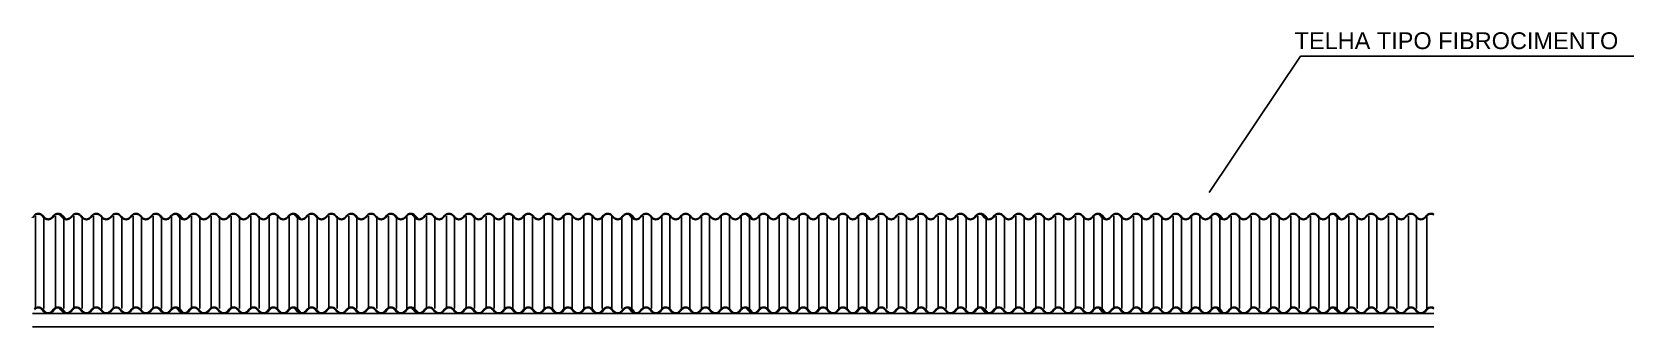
# Model space of a CAD drawing. Header units: millimetres. Extents: x 2119.4 to 2133.7, y 1136.8 to 1139.4.
import ezdxf

# ---------------------------------------------------------------- set-up
doc = ezdxf.new("R2010")
doc.units = ezdxf.units.MM
for name, color, linetype in [('ALVENARIA_FINA', 1, 'Continuous'), ('telhas', 1, 'Continuous'), ('textos', 7, 'Continuous')]:
    doc.layers.add(name, color=color, linetype=linetype)
doc.styles.get("Standard").update_dxf_attribs({"font": 'arial.ttf'})

msp = doc.modelspace()

# ---------------------------------------------------------------- texts
at = {"layer": 'textos'}
msp.add_text('TELHA TIPO FIBROCIMENTO', height=0.15, dxfattribs=at).set_placement((2130.648, 1139.28))

# ---------------------------------------------------------------- linework, layer by layer
at = {"layer": 'ALVENARIA_FINA'}
for p, q in [((2119.39, 1136.922), (2131.89, 1136.922)), ((2119.39, 1136.802), (2131.89, 1136.802))]:
    msp.add_line(p, q, dxfattribs=at)
at = {"layer": 'telhas'}
for p, q in [((2119.417, 1136.965), (2119.417, 1137.79)), ((2119.491, 1136.965), (2119.491, 1137.79)), ((2119.594, 1136.965), (2119.594, 1137.79)), ((2119.668, 1136.965), (2119.668, 1137.79)), ((2119.758, 1136.965), (2119.758, 1137.79)), ((2119.832, 1136.965), (2119.832, 1137.79)), ((2119.935, 1136.965), (2119.935, 1137.79)), ((2120.009, 1136.965), (2120.009, 1137.79)), ((2120.112, 1136.965), (2120.112, 1137.79)), ((2120.186, 1136.965), (2120.186, 1137.79)), ((2120.289, 1136.965), (2120.289, 1137.79)), ((2120.363, 1136.965), (2120.363, 1137.79)), ((2120.466, 1136.965), (2120.466, 1137.79)), ((2120.54, 1136.965), (2120.54, 1137.79)), ((2120.63, 1136.965), (2120.63, 1137.79)), ((2120.704, 1136.965), (2120.704, 1137.79)), ((2120.807, 1136.965), (2120.807, 1137.79)), ((2120.881, 1136.965), (2120.881, 1137.79)), ((2120.984, 1136.965), (2120.984, 1137.79)), ((2121.058, 1136.965), (2121.058, 1137.79)), ((2121.161, 1136.965), (2121.161, 1137.79)), ((2121.235, 1136.965), (2121.235, 1137.79)), ((2121.338, 1136.965), (2121.338, 1137.79)), ((2121.412, 1136.965), (2121.412, 1137.79)), ((2121.502, 1136.965), (2121.502, 1137.79)), ((2121.575, 1136.965), (2121.575, 1137.79)), ((2121.679, 1136.965), (2121.679, 1137.79)), ((2121.752, 1136.965), (2121.752, 1137.79)), ((2121.856, 1136.965), (2121.856, 1137.79)), ((2121.929, 1136.965), (2121.929, 1137.79)), ((2122.033, 1136.965), (2122.033, 1137.79)), ((2122.106, 1136.965), (2122.106, 1137.79)), ((2122.21, 1136.965), (2122.21, 1137.79)), ((2122.283, 1136.965), (2122.283, 1137.79)), ((2122.387, 1136.965), (2122.387, 1137.79)), ((2122.46, 1136.965), (2122.46, 1137.79)), ((2122.564, 1136.965), (2122.564, 1137.79)), ((2122.637, 1136.965), (2122.637, 1137.79)), ((2122.728, 1136.965), (2122.728, 1137.79)), ((2122.801, 1136.965), (2122.801, 1137.79)), ((2122.905, 1136.965), (2122.905, 1137.79)), ((2122.978, 1136.965), (2122.978, 1137.79)), ((2123.082, 1136.965), (2123.082, 1137.79)), ((2123.155, 1136.965), (2123.155, 1137.79)), ((2123.259, 1136.965), (2123.259, 1137.79)), ((2123.332, 1136.965), (2123.332, 1137.79)), ((2123.436, 1136.965), (2123.436, 1137.79)), ((2123.509, 1136.965), (2123.509, 1137.79)), ((2123.599, 1136.965), (2123.599, 1137.79)), ((2123.673, 1136.965), (2123.673, 1137.79)), ((2123.675, 1136.965), (2123.675, 1137.79)), ((2123.776, 1136.965), (2123.776, 1137.79)), ((2123.776, 1136.965), (2123.776, 1137.79)), ((2123.85, 1136.965), (2123.85, 1137.79)), ((2123.85, 1136.965), (2123.85, 1137.79)), ((2123.953, 1136.965), (2123.953, 1137.79)), ((2123.953, 1136.965), (2123.953, 1137.79)), ((2124.027, 1136.965), (2124.027, 1137.79)), ((2124.027, 1136.965), (2124.027, 1137.79)), ((2124.13, 1136.965), (2124.13, 1137.79)), ((2124.13, 1136.965), (2124.13, 1137.79)), ((2124.204, 1136.965), (2124.204, 1137.79)), ((2124.204, 1136.965), (2124.204, 1137.79)), ((2124.307, 1136.965), (2124.307, 1137.79)), ((2124.307, 1136.965), (2124.307, 1137.79)), ((2124.381, 1136.965), (2124.381, 1137.79)), ((2124.381, 1136.965), (2124.381, 1137.79)), ((2124.471, 1136.965), (2124.471, 1137.79)), ((2124.558, 1136.965), (2124.558, 1137.79)), ((2124.648, 1136.965), (2124.648, 1137.79)), ((2124.735, 1136.965), (2124.735, 1137.79)), ((2124.838, 1136.965), (2124.838, 1137.79)), ((2124.912, 1136.965), (2124.912, 1137.79)), ((2125.002, 1136.965), (2125.002, 1137.79)), ((2125.076, 1136.965), (2125.076, 1137.79)), ((2125.179, 1136.965), (2125.179, 1137.79)), ((2125.253, 1136.965), (2125.253, 1137.79)), ((2125.356, 1136.965), (2125.356, 1137.79)), ((2125.43, 1136.965), (2125.43, 1137.79)), ((2125.533, 1136.965), (2125.533, 1137.79)), ((2125.607, 1136.965), (2125.607, 1137.79)), ((2125.71, 1136.965), (2125.71, 1137.79)), ((2125.784, 1136.965), (2125.784, 1137.79)), ((2125.874, 1136.965), (2125.874, 1137.79)), ((2125.948, 1136.965), (2125.948, 1137.79)), ((2126.051, 1136.965), (2126.051, 1137.79)), ((2126.125, 1136.965), (2126.125, 1137.79)), ((2126.228, 1136.965), (2126.228, 1137.79)), ((2126.302, 1136.965), (2126.302, 1137.79)), ((2126.405, 1136.965), (2126.405, 1137.79)), ((2126.479, 1136.965), (2126.479, 1137.79)), ((2126.582, 1136.965), (2126.582, 1137.79)), ((2126.656, 1136.965), (2126.656, 1137.79)), ((2126.759, 1136.965), (2126.759, 1137.79)), ((2126.833, 1136.965), (2126.833, 1137.79)), ((2126.936, 1136.965), (2126.936, 1137.79)), ((2127.01, 1136.965), (2127.01, 1137.79)), ((2127.113, 1136.965), (2127.113, 1137.79)), ((2127.187, 1136.965), (2127.187, 1137.79)), ((2127.29, 1136.965), (2127.29, 1137.79)), ((2127.364, 1136.965), (2127.364, 1137.79)), ((2127.467, 1136.965), (2127.467, 1137.79)), ((2127.541, 1136.965), (2127.541, 1137.79)), ((2127.644, 1136.965), (2127.644, 1137.79)), ((2127.718, 1136.965), (2127.718, 1137.79)), ((2127.821, 1136.965), (2127.821, 1137.79)), ((2127.895, 1136.965), (2127.895, 1137.79)), ((2127.985, 1136.965), (2127.985, 1137.79)), ((2128.059, 1136.965), (2128.059, 1137.79)), ((2128.162, 1136.965), (2128.162, 1137.79)), ((2128.236, 1136.965), (2128.236, 1137.79)), ((2128.339, 1136.965), (2128.339, 1137.79)), ((2128.413, 1136.965), (2128.413, 1137.79)), ((2128.516, 1136.965), (2128.516, 1137.79)), ((2128.59, 1136.965), (2128.59, 1137.79)), ((2128.693, 1136.965), (2128.693, 1137.79)), ((2128.767, 1136.965), (2128.767, 1137.79)), ((2128.857, 1136.965), (2128.857, 1137.79)), ((2128.931, 1136.965), (2128.931, 1137.79)), ((2129.034, 1136.965), (2129.034, 1137.79)), ((2129.108, 1136.965), (2129.108, 1137.79)), ((2129.211, 1136.965), (2129.211, 1137.79)), ((2129.285, 1136.965), (2129.285, 1137.79)), ((2129.388, 1136.965), (2129.388, 1137.79)), ((2129.462, 1136.965), (2129.462, 1137.79)), ((2129.565, 1136.965), (2129.565, 1137.79)), ((2129.639, 1136.965), (2129.639, 1137.79)), ((2129.729, 1136.965), (2129.729, 1137.79)), ((2129.803, 1136.965), (2129.803, 1137.79)), ((2129.906, 1136.965), (2129.906, 1137.79)), ((2129.98, 1136.965), (2129.98, 1137.79)), ((2130.083, 1136.965), (2130.083, 1137.79)), ((2130.157, 1136.965), (2130.157, 1137.79)), ((2130.26, 1136.965), (2130.26, 1137.79)), ((2130.334, 1136.965), (2130.334, 1137.79)), ((2130.437, 1136.965), (2130.437, 1137.79)), ((2130.511, 1136.965), (2130.511, 1137.79)), ((2130.614, 1136.965), (2130.614, 1137.79)), ((2130.688, 1136.965), (2130.688, 1137.79)), ((2130.791, 1136.965), (2130.791, 1137.79)), ((2130.865, 1136.965), (2130.865, 1137.79)), ((2130.955, 1136.965), (2130.955, 1137.79)), ((2131.028, 1136.965), (2131.028, 1137.79)), ((2131.132, 1136.965), (2131.132, 1137.79)), ((2131.205, 1136.965), (2131.205, 1137.79)), ((2131.309, 1136.965), (2131.309, 1137.79)), ((2131.382, 1136.965), (2131.382, 1137.79)), ((2131.486, 1136.965), (2131.486, 1137.79)), ((2131.559, 1136.965), (2131.559, 1137.79)), ((2131.663, 1136.965), (2131.663, 1137.79)), ((2131.736, 1136.965), (2131.736, 1137.79)), ((2131.826, 1136.965), (2131.826, 1137.79))]:
    msp.add_line(p, q, dxfattribs=at)
msp.add_lwpolyline([(2119.386, 1137.779), (2119.387, 1137.78)], dxfattribs=at)
for points in [[(2119.408, 1137.803, -0.178536), (2119.441, 1137.815, -0.210516), (2119.478, 1137.799), (2119.496, 1137.779, 0.210516), (2119.529, 1137.764, 0.210516), (2119.563, 1137.779), (2119.581, 1137.799, -0.210516), (2119.618, 1137.815, -0.210516), (2119.655, 1137.799), (2119.673, 1137.779, 0.056934), (2119.681, 1137.772), (2119.677, 1137.767, -0.056934), (2119.669, 1137.775), (2119.65, 1137.795, 0.210516), (2119.618, 1137.809, 0.210516), (2119.585, 1137.795), (2119.567, 1137.775, -0.210516), (2119.529, 1137.758, -0.210516), (2119.492, 1137.775), (2119.473, 1137.795, 0.210516), (2119.441, 1137.809, 0.210516), (2119.408, 1137.795), (2119.39, 1137.775)], [(2131.89, 1137.8, 0.161324), (2131.863, 1137.809, 0.210516), (2131.831, 1137.795), (2131.812, 1137.775, -0.210516), (2131.775, 1137.758, -0.210516), (2131.737, 1137.775), (2131.719, 1137.795, 0.210516), (2131.686, 1137.809, 0.210516), (2131.654, 1137.795), (2131.635, 1137.775, -0.210516), (2131.598, 1137.758, -0.210516), (2131.56, 1137.775), (2131.542, 1137.795, 0.210516), (2131.509, 1137.809, 0.210516), (2131.477, 1137.795), (2131.458, 1137.775, -0.210516), (2131.421, 1137.758, -0.210516), (2131.383, 1137.775), (2131.365, 1137.795, 0.210516), (2131.332, 1137.809, 0.210516), (2131.3, 1137.795), (2131.281, 1137.775, -0.210516), (2131.244, 1137.758, -0.210516), (2131.206, 1137.775), (2131.188, 1137.795, 0.210516), (2131.155, 1137.809, 0.210516), (2131.123, 1137.795), (2131.104, 1137.775, -0.210516), (2131.067, 1137.758, -0.210516), (2131.029, 1137.775), (2131.011, 1137.795, 0.052993), (2131.004, 1137.801), (2131.007, 1137.806, -0.052993), (2131.015, 1137.799), (2131.034, 1137.779, 0.210516), (2131.067, 1137.764, 0.210516), (2131.1, 1137.779), (2131.118, 1137.799, -0.210516), (2131.155, 1137.815, -0.210516), (2131.192, 1137.799), (2131.211, 1137.779, 0.210516), (2131.244, 1137.764, 0.210516), (2131.277, 1137.779), (2131.295, 1137.799, -0.210516), (2131.332, 1137.815, -0.210516), (2131.369, 1137.799), (2131.388, 1137.779, 0.210516), (2131.421, 1137.764, 0.210516), (2131.454, 1137.779), (2131.472, 1137.799, -0.210516), (2131.509, 1137.815, -0.210516), (2131.546, 1137.799), (2131.565, 1137.779, 0.210516), (2131.598, 1137.764, 0.210516), (2131.631, 1137.779), (2131.649, 1137.799, -0.210516), (2131.686, 1137.815, -0.210516), (2131.723, 1137.799), (2131.742, 1137.779, 0.210516), (2131.775, 1137.764, 0.210516), (2131.808, 1137.779), (2131.826, 1137.799, -0.210516), (2131.863, 1137.815, -0.139179), (2131.89, 1137.808, -0.139179)], [(2131.89, 1137.8, 0.161324), (2131.863, 1137.809, 0.210516), (2131.831, 1137.795), (2131.812, 1137.775, -0.210516), (2131.775, 1137.758, -0.210516), (2131.737, 1137.775), (2131.719, 1137.795, 0.210516), (2131.686, 1137.809, 0.210516), (2131.654, 1137.795), (2131.635, 1137.775, -0.210516), (2131.598, 1137.758, -0.210516), (2131.56, 1137.775), (2131.542, 1137.795, 0.210516), (2131.509, 1137.809, 0.210516), (2131.477, 1137.795), (2131.458, 1137.775, -0.210516), (2131.421, 1137.758, -0.210516), (2131.383, 1137.775), (2131.365, 1137.795, 0.210516), (2131.332, 1137.809, 0.210516), (2131.3, 1137.795), (2131.281, 1137.775, -0.210516), (2131.244, 1137.758, -0.210516), (2131.206, 1137.775), (2131.188, 1137.795, 0.210516), (2131.155, 1137.809, 0.210516), (2131.123, 1137.795), (2131.104, 1137.775, -0.210516), (2131.067, 1137.758, -0.210516), (2131.029, 1137.775), (2131.011, 1137.795, 0.052993), (2131.004, 1137.801), (2131.007, 1137.806, -0.052993), (2131.015, 1137.799), (2131.034, 1137.779, 0.210516), (2131.067, 1137.764, 0.210516), (2131.1, 1137.779), (2131.118, 1137.799, -0.210516), (2131.155, 1137.815, -0.210516), (2131.192, 1137.799), (2131.211, 1137.779, 0.210516), (2131.244, 1137.764, 0.210516), (2131.277, 1137.779), (2131.295, 1137.799, -0.210516), (2131.332, 1137.815, -0.210516), (2131.369, 1137.799), (2131.388, 1137.779, 0.210516), (2131.421, 1137.764, 0.210516), (2131.454, 1137.779), (2131.472, 1137.799, -0.210516), (2131.509, 1137.815, -0.210516), (2131.546, 1137.799), (2131.565, 1137.779, 0.210516), (2131.598, 1137.764, 0.210516), (2131.631, 1137.779), (2131.649, 1137.799, -0.210516), (2131.686, 1137.815, -0.210516), (2131.723, 1137.799), (2131.742, 1137.779, 0.210516), (2131.775, 1137.764, 0.210516), (2131.808, 1137.779), (2131.826, 1137.799, -0.210516), (2131.863, 1137.815, -0.139179), (2131.89, 1137.808, -0.139179)], [(2119.404, 1136.963, -0.210516), (2119.441, 1136.979, -0.210516), (2119.478, 1136.963), (2119.496, 1136.942, 0.210516), (2119.529, 1136.928, 0.210516), (2119.563, 1136.942), (2119.581, 1136.963, -0.210516), (2119.618, 1136.979, -0.210516), (2119.655, 1136.963), (2119.673, 1136.942, 0.056934), (2119.681, 1136.936), (2119.677, 1136.931, -0.056934), (2119.669, 1136.938), (2119.65, 1136.958, 0.210516), (2119.618, 1136.973, 0.210516), (2119.585, 1136.958), (2119.567, 1136.938, -0.210516), (2119.529, 1136.922, -0.210516), (2119.492, 1136.938), (2119.473, 1136.958, 0.210516), (2119.441, 1136.973, 0.210516), (2119.408, 1136.958)], [(2131.89, 1136.964, 0.161324), (2131.863, 1136.973, 0.210516), (2131.831, 1136.958), (2131.812, 1136.938, -0.210516), (2131.775, 1136.922, -0.210516), (2131.737, 1136.938), (2131.719, 1136.958, 0.210516), (2131.686, 1136.973, 0.210516), (2131.654, 1136.958), (2131.635, 1136.938, -0.210516), (2131.598, 1136.922, -0.210516), (2131.56, 1136.938), (2131.542, 1136.958, 0.210516), (2131.509, 1136.973, 0.210516), (2131.477, 1136.958), (2131.458, 1136.938, -0.210516), (2131.421, 1136.922, -0.210516), (2131.383, 1136.938), (2131.365, 1136.958, 0.210516), (2131.332, 1136.973, 0.210516), (2131.3, 1136.958), (2131.281, 1136.938, -0.210516), (2131.244, 1136.922, -0.210516), (2131.206, 1136.938), (2131.188, 1136.958, 0.210516), (2131.155, 1136.973, 0.210516), (2131.123, 1136.958), (2131.104, 1136.938, -0.210516), (2131.067, 1136.922, -0.210516), (2131.029, 1136.938), (2131.011, 1136.958, 0.052993), (2131.004, 1136.965), (2131.007, 1136.97, -0.052993), (2131.015, 1136.963), (2131.034, 1136.942, 0.210516), (2131.067, 1136.928, 0.210516), (2131.1, 1136.942), (2131.118, 1136.963, -0.210516), (2131.155, 1136.979, -0.210516), (2131.192, 1136.963), (2131.211, 1136.942, 0.210516), (2131.244, 1136.928, 0.210516), (2131.277, 1136.942), (2131.295, 1136.963, -0.210516), (2131.332, 1136.979, -0.210516), (2131.369, 1136.963), (2131.388, 1136.942, 0.210516), (2131.421, 1136.928, 0.210516), (2131.454, 1136.942), (2131.472, 1136.963, -0.210516), (2131.509, 1136.979, -0.210516), (2131.546, 1136.963), (2131.565, 1136.942, 0.210516), (2131.598, 1136.928, 0.210516), (2131.631, 1136.942), (2131.649, 1136.963, -0.210516), (2131.686, 1136.979, -0.210516), (2131.723, 1136.963), (2131.742, 1136.942, 0.210516), (2131.775, 1136.928, 0.210516), (2131.808, 1136.942), (2131.826, 1136.963, -0.210516), (2131.863, 1136.979, -0.139179), (2131.89, 1136.971, -0.139179)]]:
    msp.add_lwpolyline(points, format="xyb", dxfattribs=at)
for points in [[(2120.718, 1137.775), (2120.699, 1137.795, 0.210516), (2120.667, 1137.809, 0.210516), (2120.634, 1137.795), (2120.616, 1137.775, -0.210516), (2120.578, 1137.758, -0.210516), (2120.541, 1137.775), (2120.522, 1137.795, 0.210516), (2120.49, 1137.809, 0.210516), (2120.457, 1137.795), (2120.439, 1137.775, -0.210516), (2120.401, 1137.758, -0.210516), (2120.364, 1137.775), (2120.345, 1137.795, 0.210516), (2120.313, 1137.809, 0.210516), (2120.28, 1137.795), (2120.262, 1137.775, -0.210516), (2120.224, 1137.758, -0.210516), (2120.187, 1137.775), (2120.168, 1137.795, 0.210516), (2120.136, 1137.809, 0.210516), (2120.103, 1137.795), (2120.085, 1137.775, -0.210516), (2120.047, 1137.758, -0.210516), (2120.01, 1137.775), (2119.991, 1137.795, 0.210516), (2119.959, 1137.809, 0.210516), (2119.926, 1137.795), (2119.908, 1137.775, -0.210516), (2119.87, 1137.758, -0.210516), (2119.833, 1137.775), (2119.814, 1137.795, 0.210516), (2119.782, 1137.809, 0.210516), (2119.749, 1137.795), (2119.731, 1137.775, -0.210516), (2119.693, 1137.758, -0.210516), (2119.656, 1137.775), (2119.637, 1137.795, 0.052993), (2119.63, 1137.801), (2119.634, 1137.806, -0.052993), (2119.642, 1137.799), (2119.66, 1137.779, 0.210516), (2119.693, 1137.764, 0.210516), (2119.726, 1137.779), (2119.745, 1137.799, -0.210516), (2119.782, 1137.815, -0.210516), (2119.819, 1137.799), (2119.837, 1137.779, 0.210516), (2119.87, 1137.764, 0.210516), (2119.903, 1137.779), (2119.922, 1137.799, -0.210516), (2119.959, 1137.815, -0.210516), (2119.996, 1137.799), (2120.014, 1137.779, 0.210516), (2120.047, 1137.764, 0.210516), (2120.08, 1137.779), (2120.099, 1137.799, -0.210516), (2120.136, 1137.815, -0.210516), (2120.173, 1137.799), (2120.191, 1137.779, 0.210516), (2120.224, 1137.764, 0.210516), (2120.257, 1137.779), (2120.276, 1137.799, -0.210516), (2120.313, 1137.815, -0.210516), (2120.35, 1137.799), (2120.368, 1137.779, 0.210516), (2120.401, 1137.764, 0.210516), (2120.434, 1137.779), (2120.453, 1137.799, -0.210516), (2120.49, 1137.815, -0.210516), (2120.527, 1137.799), (2120.545, 1137.779, 0.210516), (2120.578, 1137.764, 0.210516), (2120.611, 1137.779), (2120.63, 1137.799, -0.210516), (2120.667, 1137.815, -0.210516), (2120.704, 1137.799), (2120.722, 1137.779, 0.056934), (2120.73, 1137.772), (2120.726, 1137.767, -0.056934)], [(2120.718, 1137.775), (2120.699, 1137.795, 0.210516), (2120.667, 1137.809, 0.210516), (2120.634, 1137.795), (2120.616, 1137.775, -0.210516), (2120.578, 1137.758, -0.210516), (2120.541, 1137.775), (2120.522, 1137.795, 0.210516), (2120.49, 1137.809, 0.210516), (2120.457, 1137.795), (2120.439, 1137.775, -0.210516), (2120.401, 1137.758, -0.210516), (2120.364, 1137.775), (2120.345, 1137.795, 0.210516), (2120.313, 1137.809, 0.210516), (2120.28, 1137.795), (2120.262, 1137.775, -0.210516), (2120.224, 1137.758, -0.210516), (2120.187, 1137.775), (2120.168, 1137.795, 0.210516), (2120.136, 1137.809, 0.210516), (2120.103, 1137.795), (2120.085, 1137.775, -0.210516), (2120.047, 1137.758, -0.210516), (2120.01, 1137.775), (2119.991, 1137.795, 0.210516), (2119.959, 1137.809, 0.210516), (2119.926, 1137.795), (2119.908, 1137.775, -0.210516), (2119.87, 1137.758, -0.210516), (2119.833, 1137.775), (2119.814, 1137.795, 0.210516), (2119.782, 1137.809, 0.210516), (2119.749, 1137.795), (2119.731, 1137.775, -0.210516), (2119.693, 1137.758, -0.210516), (2119.656, 1137.775), (2119.637, 1137.795, 0.052993), (2119.63, 1137.801), (2119.634, 1137.806, -0.052993), (2119.642, 1137.799), (2119.66, 1137.779, 0.210516), (2119.693, 1137.764, 0.210516), (2119.726, 1137.779), (2119.745, 1137.799, -0.210516), (2119.782, 1137.815, -0.210516), (2119.819, 1137.799), (2119.837, 1137.779, 0.210516), (2119.87, 1137.764, 0.210516), (2119.903, 1137.779), (2119.922, 1137.799, -0.210516), (2119.959, 1137.815, -0.210516), (2119.996, 1137.799), (2120.014, 1137.779, 0.210516), (2120.047, 1137.764, 0.210516), (2120.08, 1137.779), (2120.099, 1137.799, -0.210516), (2120.136, 1137.815, -0.210516), (2120.173, 1137.799), (2120.191, 1137.779, 0.210516), (2120.224, 1137.764, 0.210516), (2120.257, 1137.779), (2120.276, 1137.799, -0.210516), (2120.313, 1137.815, -0.210516), (2120.35, 1137.799), (2120.368, 1137.779, 0.210516), (2120.401, 1137.764, 0.210516), (2120.434, 1137.779), (2120.453, 1137.799, -0.210516), (2120.49, 1137.815, -0.210516), (2120.527, 1137.799), (2120.545, 1137.779, 0.210516), (2120.578, 1137.764, 0.210516), (2120.611, 1137.779), (2120.63, 1137.799, -0.210516), (2120.667, 1137.815, -0.210516), (2120.704, 1137.799), (2120.722, 1137.779, 0.056934), (2120.73, 1137.772), (2120.726, 1137.767, -0.056934)], [(2121.766, 1137.775), (2121.748, 1137.795, 0.210516), (2121.716, 1137.809, 0.210516), (2121.683, 1137.795), (2121.665, 1137.775, -0.210516), (2121.627, 1137.758, -0.210516), (2121.589, 1137.775), (2121.571, 1137.795, 0.210516), (2121.539, 1137.809, 0.210516), (2121.506, 1137.795), (2121.488, 1137.775, -0.210516), (2121.45, 1137.758, -0.210516), (2121.412, 1137.775), (2121.394, 1137.795, 0.210516), (2121.362, 1137.809, 0.210516), (2121.329, 1137.795), (2121.311, 1137.775, -0.210516), (2121.273, 1137.758, -0.210516), (2121.235, 1137.775), (2121.217, 1137.795, 0.210516), (2121.185, 1137.809, 0.210516), (2121.152, 1137.795), (2121.134, 1137.775, -0.210516), (2121.096, 1137.758, -0.210516), (2121.058, 1137.775), (2121.04, 1137.795, 0.210516), (2121.008, 1137.809, 0.210516), (2120.975, 1137.795), (2120.957, 1137.775, -0.210516), (2120.919, 1137.758, -0.210516), (2120.881, 1137.775), (2120.863, 1137.795, 0.210516), (2120.831, 1137.809, 0.210516), (2120.798, 1137.795), (2120.78, 1137.775, -0.210516), (2120.742, 1137.758, -0.210516), (2120.704, 1137.775), (2120.686, 1137.795, 0.052993), (2120.679, 1137.801), (2120.683, 1137.806, -0.052993), (2120.69, 1137.799), (2120.709, 1137.779, 0.210516), (2120.742, 1137.764, 0.210516), (2120.775, 1137.779), (2120.794, 1137.799, -0.210516), (2120.831, 1137.815, -0.210516), (2120.867, 1137.799), (2120.886, 1137.779, 0.210516), (2120.919, 1137.764, 0.210516), (2120.952, 1137.779), (2120.971, 1137.799, -0.210516), (2121.008, 1137.815, -0.210516), (2121.044, 1137.799), (2121.063, 1137.779, 0.210516), (2121.096, 1137.764, 0.210516), (2121.129, 1137.779), (2121.148, 1137.799, -0.210516), (2121.185, 1137.815, -0.210516), (2121.221, 1137.799), (2121.24, 1137.779, 0.210516), (2121.273, 1137.764, 0.210516), (2121.306, 1137.779), (2121.325, 1137.799, -0.210516), (2121.362, 1137.815, -0.210516), (2121.398, 1137.799), (2121.417, 1137.779, 0.210516), (2121.45, 1137.764, 0.210516), (2121.483, 1137.779), (2121.502, 1137.799, -0.210516), (2121.539, 1137.815, -0.210516), (2121.575, 1137.799), (2121.594, 1137.779, 0.210516), (2121.627, 1137.764, 0.210516), (2121.66, 1137.779), (2121.679, 1137.799, -0.210516), (2121.716, 1137.815, -0.210516), (2121.752, 1137.799), (2121.771, 1137.779, 0.056934), (2121.779, 1137.772), (2121.775, 1137.767, -0.056934)], [(2121.766, 1137.775), (2121.748, 1137.795, 0.210516), (2121.716, 1137.809, 0.210516), (2121.683, 1137.795), (2121.665, 1137.775, -0.210516), (2121.627, 1137.758, -0.210516), (2121.589, 1137.775), (2121.571, 1137.795, 0.210516), (2121.539, 1137.809, 0.210516), (2121.506, 1137.795), (2121.488, 1137.775, -0.210516), (2121.45, 1137.758, -0.210516), (2121.412, 1137.775), (2121.394, 1137.795, 0.210516), (2121.362, 1137.809, 0.210516), (2121.329, 1137.795), (2121.311, 1137.775, -0.210516), (2121.273, 1137.758, -0.210516), (2121.235, 1137.775), (2121.217, 1137.795, 0.210516), (2121.185, 1137.809, 0.210516), (2121.152, 1137.795), (2121.134, 1137.775, -0.210516), (2121.096, 1137.758, -0.210516), (2121.058, 1137.775), (2121.04, 1137.795, 0.210516), (2121.008, 1137.809, 0.210516), (2120.975, 1137.795), (2120.957, 1137.775, -0.210516), (2120.919, 1137.758, -0.210516), (2120.881, 1137.775), (2120.863, 1137.795, 0.210516), (2120.831, 1137.809, 0.210516), (2120.798, 1137.795), (2120.78, 1137.775, -0.210516), (2120.742, 1137.758, -0.210516), (2120.704, 1137.775), (2120.686, 1137.795, 0.052993), (2120.679, 1137.801), (2120.683, 1137.806, -0.052993), (2120.69, 1137.799), (2120.709, 1137.779, 0.210516), (2120.742, 1137.764, 0.210516), (2120.775, 1137.779), (2120.794, 1137.799, -0.210516), (2120.831, 1137.815, -0.210516), (2120.867, 1137.799), (2120.886, 1137.779, 0.210516), (2120.919, 1137.764, 0.210516), (2120.952, 1137.779), (2120.971, 1137.799, -0.210516), (2121.008, 1137.815, -0.210516), (2121.044, 1137.799), (2121.063, 1137.779, 0.210516), (2121.096, 1137.764, 0.210516), (2121.129, 1137.779), (2121.148, 1137.799, -0.210516), (2121.185, 1137.815, -0.210516), (2121.221, 1137.799), (2121.24, 1137.779, 0.210516), (2121.273, 1137.764, 0.210516), (2121.306, 1137.779), (2121.325, 1137.799, -0.210516), (2121.362, 1137.815, -0.210516), (2121.398, 1137.799), (2121.417, 1137.779, 0.210516), (2121.45, 1137.764, 0.210516), (2121.483, 1137.779), (2121.502, 1137.799, -0.210516), (2121.539, 1137.815, -0.210516), (2121.575, 1137.799), (2121.594, 1137.779, 0.210516), (2121.627, 1137.764, 0.210516), (2121.66, 1137.779), (2121.679, 1137.799, -0.210516), (2121.716, 1137.815, -0.210516), (2121.752, 1137.799), (2121.771, 1137.779, 0.056934), (2121.779, 1137.772), (2121.775, 1137.767, -0.056934)], [(2122.815, 1137.775), (2122.797, 1137.795, 0.210516), (2122.764, 1137.809, 0.210516), (2122.732, 1137.795), (2122.714, 1137.775, -0.210516), (2122.676, 1137.758, -0.210516), (2122.638, 1137.775), (2122.62, 1137.795, 0.210516), (2122.587, 1137.809, 0.210516), (2122.555, 1137.795), (2122.537, 1137.775, -0.210516), (2122.499, 1137.758, -0.210516), (2122.461, 1137.775), (2122.443, 1137.795, 0.210516), (2122.41, 1137.809, 0.210516), (2122.378, 1137.795), (2122.36, 1137.775, -0.210516), (2122.322, 1137.758, -0.210516), (2122.284, 1137.775), (2122.266, 1137.795, 0.210516), (2122.233, 1137.809, 0.210516), (2122.201, 1137.795), (2122.183, 1137.775, -0.210516), (2122.145, 1137.758, -0.210516), (2122.107, 1137.775), (2122.089, 1137.795, 0.210516), (2122.056, 1137.809, 0.210516), (2122.024, 1137.795), (2122.006, 1137.775, -0.210516), (2121.968, 1137.758, -0.210516), (2121.93, 1137.775), (2121.912, 1137.795, 0.210516), (2121.879, 1137.809, 0.210516), (2121.847, 1137.795), (2121.829, 1137.775, -0.210516), (2121.791, 1137.758, -0.210516), (2121.753, 1137.775), (2121.735, 1137.795, 0.052993), (2121.728, 1137.801), (2121.731, 1137.806, -0.052993), (2121.739, 1137.799), (2121.758, 1137.779, 0.210516), (2121.791, 1137.764, 0.210516), (2121.824, 1137.779), (2121.843, 1137.799, -0.210516), (2121.879, 1137.815, -0.210516), (2121.916, 1137.799), (2121.935, 1137.779, 0.210516), (2121.968, 1137.764, 0.210516), (2122.001, 1137.779), (2122.02, 1137.799, -0.210516), (2122.056, 1137.815, -0.210516), (2122.093, 1137.799), (2122.112, 1137.779, 0.210516), (2122.145, 1137.764, 0.210516), (2122.178, 1137.779), (2122.197, 1137.799, -0.210516), (2122.233, 1137.815, -0.210516), (2122.27, 1137.799), (2122.289, 1137.779, 0.210516), (2122.322, 1137.764, 0.210516), (2122.355, 1137.779), (2122.374, 1137.799, -0.210516), (2122.41, 1137.815, -0.210516), (2122.447, 1137.799), (2122.466, 1137.779, 0.210516), (2122.499, 1137.764, 0.210516), (2122.532, 1137.779), (2122.551, 1137.799, -0.210516), (2122.587, 1137.815, -0.210516), (2122.624, 1137.799), (2122.643, 1137.779, 0.210516), (2122.676, 1137.764, 0.210516), (2122.709, 1137.779), (2122.728, 1137.799, -0.210516), (2122.764, 1137.815, -0.210516), (2122.801, 1137.799), (2122.82, 1137.779, 0.056934), (2122.827, 1137.772), (2122.824, 1137.767, -0.056934)], [(2122.815, 1137.775), (2122.797, 1137.795, 0.210516), (2122.764, 1137.809, 0.210516), (2122.732, 1137.795), (2122.714, 1137.775, -0.210516), (2122.676, 1137.758, -0.210516), (2122.638, 1137.775), (2122.62, 1137.795, 0.210516), (2122.587, 1137.809, 0.210516), (2122.555, 1137.795), (2122.537, 1137.775, -0.210516), (2122.499, 1137.758, -0.210516), (2122.461, 1137.775), (2122.443, 1137.795, 0.210516), (2122.41, 1137.809, 0.210516), (2122.378, 1137.795), (2122.36, 1137.775, -0.210516), (2122.322, 1137.758, -0.210516), (2122.284, 1137.775), (2122.266, 1137.795, 0.210516), (2122.233, 1137.809, 0.210516), (2122.201, 1137.795), (2122.183, 1137.775, -0.210516), (2122.145, 1137.758, -0.210516), (2122.107, 1137.775), (2122.089, 1137.795, 0.210516), (2122.056, 1137.809, 0.210516), (2122.024, 1137.795), (2122.006, 1137.775, -0.210516), (2121.968, 1137.758, -0.210516), (2121.93, 1137.775), (2121.912, 1137.795, 0.210516), (2121.879, 1137.809, 0.210516), (2121.847, 1137.795), (2121.829, 1137.775, -0.210516), (2121.791, 1137.758, -0.210516), (2121.753, 1137.775), (2121.735, 1137.795, 0.052993), (2121.728, 1137.801), (2121.731, 1137.806, -0.052993), (2121.739, 1137.799), (2121.758, 1137.779, 0.210516), (2121.791, 1137.764, 0.210516), (2121.824, 1137.779), (2121.843, 1137.799, -0.210516), (2121.879, 1137.815, -0.210516), (2121.916, 1137.799), (2121.935, 1137.779, 0.210516), (2121.968, 1137.764, 0.210516), (2122.001, 1137.779), (2122.02, 1137.799, -0.210516), (2122.056, 1137.815, -0.210516), (2122.093, 1137.799), (2122.112, 1137.779, 0.210516), (2122.145, 1137.764, 0.210516), (2122.178, 1137.779), (2122.197, 1137.799, -0.210516), (2122.233, 1137.815, -0.210516), (2122.27, 1137.799), (2122.289, 1137.779, 0.210516), (2122.322, 1137.764, 0.210516), (2122.355, 1137.779), (2122.374, 1137.799, -0.210516), (2122.41, 1137.815, -0.210516), (2122.447, 1137.799), (2122.466, 1137.779, 0.210516), (2122.499, 1137.764, 0.210516), (2122.532, 1137.779), (2122.551, 1137.799, -0.210516), (2122.587, 1137.815, -0.210516), (2122.624, 1137.799), (2122.643, 1137.779, 0.210516), (2122.676, 1137.764, 0.210516), (2122.709, 1137.779), (2122.728, 1137.799, -0.210516), (2122.764, 1137.815, -0.210516), (2122.801, 1137.799), (2122.82, 1137.779, 0.056934), (2122.827, 1137.772), (2122.824, 1137.767, -0.056934)], [(2123.864, 1137.775), (2123.846, 1137.795, 0.210516), (2123.813, 1137.809, 0.210516), (2123.781, 1137.795), (2123.762, 1137.775, -0.210516), (2123.725, 1137.758, -0.210516), (2123.687, 1137.775), (2123.669, 1137.795, 0.210516), (2123.636, 1137.809, 0.210516), (2123.604, 1137.795), (2123.585, 1137.775, -0.210516), (2123.548, 1137.758, -0.210516), (2123.51, 1137.775), (2123.492, 1137.795, 0.210516), (2123.459, 1137.809, 0.210516), (2123.427, 1137.795), (2123.408, 1137.775, -0.210516), (2123.371, 1137.758, -0.210516), (2123.333, 1137.775), (2123.315, 1137.795, 0.210516), (2123.282, 1137.809, 0.210516), (2123.25, 1137.795), (2123.231, 1137.775, -0.210516), (2123.194, 1137.758, -0.210516), (2123.156, 1137.775), (2123.138, 1137.795, 0.210516), (2123.105, 1137.809, 0.210516), (2123.073, 1137.795), (2123.054, 1137.775, -0.210516), (2123.017, 1137.758, -0.210516), (2122.979, 1137.775), (2122.961, 1137.795, 0.210516), (2122.928, 1137.809, 0.210516), (2122.896, 1137.795), (2122.877, 1137.775, -0.210516), (2122.84, 1137.758, -0.210516), (2122.802, 1137.775), (2122.784, 1137.795, 0.052993), (2122.777, 1137.801), (2122.78, 1137.806, -0.052993), (2122.788, 1137.799), (2122.807, 1137.779, 0.210516), (2122.84, 1137.764, 0.210516), (2122.873, 1137.779), (2122.891, 1137.799, -0.210516), (2122.928, 1137.815, -0.210516), (2122.965, 1137.799), (2122.984, 1137.779, 0.210516), (2123.017, 1137.764, 0.210516), (2123.05, 1137.779), (2123.068, 1137.799, -0.210516), (2123.105, 1137.815, -0.210516), (2123.142, 1137.799), (2123.161, 1137.779, 0.210516), (2123.194, 1137.764, 0.210516), (2123.227, 1137.779), (2123.245, 1137.799, -0.210516), (2123.282, 1137.815, -0.210516), (2123.319, 1137.799), (2123.338, 1137.779, 0.210516), (2123.371, 1137.764, 0.210516), (2123.404, 1137.779), (2123.422, 1137.799, -0.210516), (2123.459, 1137.815, -0.210516), (2123.496, 1137.799), (2123.515, 1137.779, 0.210516), (2123.548, 1137.764, 0.210516), (2123.581, 1137.779), (2123.599, 1137.799, -0.210516), (2123.636, 1137.815, -0.210516), (2123.673, 1137.799), (2123.692, 1137.779, 0.210516), (2123.725, 1137.764, 0.210516), (2123.758, 1137.779), (2123.776, 1137.799, -0.210516), (2123.813, 1137.815, -0.210516), (2123.85, 1137.799), (2123.869, 1137.779, 0.056934), (2123.876, 1137.772), (2123.873, 1137.767, -0.056934)], [(2123.864, 1137.775), (2123.846, 1137.795, 0.210516), (2123.813, 1137.809, 0.210516), (2123.781, 1137.795), (2123.762, 1137.775, -0.210516), (2123.725, 1137.758, -0.210516), (2123.687, 1137.775), (2123.669, 1137.795, 0.210516), (2123.636, 1137.809, 0.210516), (2123.604, 1137.795), (2123.585, 1137.775, -0.210516), (2123.548, 1137.758, -0.210516), (2123.51, 1137.775), (2123.492, 1137.795, 0.210516), (2123.459, 1137.809, 0.210516), (2123.427, 1137.795), (2123.408, 1137.775, -0.210516), (2123.371, 1137.758, -0.210516), (2123.333, 1137.775), (2123.315, 1137.795, 0.210516), (2123.282, 1137.809, 0.210516), (2123.25, 1137.795), (2123.231, 1137.775, -0.210516), (2123.194, 1137.758, -0.210516), (2123.156, 1137.775), (2123.138, 1137.795, 0.210516), (2123.105, 1137.809, 0.210516), (2123.073, 1137.795), (2123.054, 1137.775, -0.210516), (2123.017, 1137.758, -0.210516), (2122.979, 1137.775), (2122.961, 1137.795, 0.210516), (2122.928, 1137.809, 0.210516), (2122.896, 1137.795), (2122.877, 1137.775, -0.210516), (2122.84, 1137.758, -0.210516), (2122.802, 1137.775), (2122.784, 1137.795, 0.052993), (2122.777, 1137.801), (2122.78, 1137.806, -0.052993), (2122.788, 1137.799), (2122.807, 1137.779, 0.210516), (2122.84, 1137.764, 0.210516), (2122.873, 1137.779), (2122.891, 1137.799, -0.210516), (2122.928, 1137.815, -0.210516), (2122.965, 1137.799), (2122.984, 1137.779, 0.210516), (2123.017, 1137.764, 0.210516), (2123.05, 1137.779), (2123.068, 1137.799, -0.210516), (2123.105, 1137.815, -0.210516), (2123.142, 1137.799), (2123.161, 1137.779, 0.210516), (2123.194, 1137.764, 0.210516), (2123.227, 1137.779), (2123.245, 1137.799, -0.210516), (2123.282, 1137.815, -0.210516), (2123.319, 1137.799), (2123.338, 1137.779, 0.210516), (2123.371, 1137.764, 0.210516), (2123.404, 1137.779), (2123.422, 1137.799, -0.210516), (2123.459, 1137.815, -0.210516), (2123.496, 1137.799), (2123.515, 1137.779, 0.210516), (2123.548, 1137.764, 0.210516), (2123.581, 1137.779), (2123.599, 1137.799, -0.210516), (2123.636, 1137.815, -0.210516), (2123.673, 1137.799), (2123.692, 1137.779, 0.210516), (2123.725, 1137.764, 0.210516), (2123.758, 1137.779), (2123.776, 1137.799, -0.210516), (2123.813, 1137.815, -0.210516), (2123.85, 1137.799), (2123.869, 1137.779, 0.056934), (2123.876, 1137.772), (2123.873, 1137.767, -0.056934)], [(2124.749, 1137.775), (2124.731, 1137.795, 0.210516), (2124.698, 1137.809, 0.210516), (2124.666, 1137.795), (2124.647, 1137.775, -0.210516), (2124.61, 1137.758, -0.210516), (2124.572, 1137.775), (2124.554, 1137.795, 0.210516), (2124.521, 1137.809, 0.210516), (2124.489, 1137.795), (2124.47, 1137.775, -0.210516), (2124.433, 1137.758, -0.210516), (2124.395, 1137.775), (2124.377, 1137.795, 0.210516), (2124.344, 1137.809, 0.210516), (2124.312, 1137.795), (2124.293, 1137.775, -0.210516), (2124.256, 1137.758, -0.210516), (2124.218, 1137.775), (2124.2, 1137.795, 0.210516), (2124.167, 1137.809, 0.210516), (2124.135, 1137.795), (2124.116, 1137.775, -0.210516), (2124.079, 1137.758, -0.210516), (2124.041, 1137.775), (2124.023, 1137.795, 0.210516), (2123.99, 1137.809, 0.210516), (2123.958, 1137.795), (2123.939, 1137.775, -0.210516), (2123.902, 1137.758, -0.210516), (2123.864, 1137.775), (2123.846, 1137.795, 0.210516), (2123.813, 1137.809, 0.210516), (2123.781, 1137.795), (2123.762, 1137.775, -0.210516), (2123.725, 1137.758, -0.210516), (2123.687, 1137.775), (2123.669, 1137.795, 0.052993), (2123.662, 1137.801), (2123.665, 1137.806, -0.052993), (2123.673, 1137.799), (2123.692, 1137.779, 0.210516), (2123.725, 1137.764, 0.210516), (2123.758, 1137.779), (2123.776, 1137.799, -0.210516), (2123.813, 1137.815, -0.210516), (2123.85, 1137.799), (2123.869, 1137.779, 0.210516), (2123.902, 1137.764, 0.210516), (2123.935, 1137.779), (2123.953, 1137.799, -0.210516), (2123.99, 1137.815, -0.210516), (2124.027, 1137.799), (2124.046, 1137.779, 0.210516), (2124.079, 1137.764, 0.210516), (2124.112, 1137.779), (2124.13, 1137.799, -0.210516), (2124.167, 1137.815, -0.210516), (2124.204, 1137.799), (2124.223, 1137.779, 0.210516), (2124.256, 1137.764, 0.210516), (2124.289, 1137.779), (2124.307, 1137.799, -0.210516), (2124.344, 1137.815, -0.210516), (2124.381, 1137.799), (2124.4, 1137.779, 0.210516), (2124.433, 1137.764, 0.210516), (2124.466, 1137.779), (2124.484, 1137.799, -0.210516), (2124.521, 1137.815, -0.210516), (2124.558, 1137.799), (2124.577, 1137.779, 0.210516), (2124.61, 1137.764, 0.210516), (2124.643, 1137.779), (2124.661, 1137.799, -0.210516), (2124.698, 1137.815, -0.210516), (2124.735, 1137.799), (2124.754, 1137.779, 0.056934), (2124.761, 1137.772), (2124.758, 1137.767, -0.056934)], [(2124.749, 1137.775), (2124.731, 1137.795, 0.210516), (2124.698, 1137.809, 0.210516), (2124.666, 1137.795), (2124.647, 1137.775, -0.210516), (2124.61, 1137.758, -0.210516), (2124.572, 1137.775), (2124.554, 1137.795, 0.210516), (2124.521, 1137.809, 0.210516), (2124.489, 1137.795), (2124.47, 1137.775, -0.210516), (2124.433, 1137.758, -0.210516), (2124.395, 1137.775), (2124.377, 1137.795, 0.210516), (2124.344, 1137.809, 0.210516), (2124.312, 1137.795), (2124.293, 1137.775, -0.210516), (2124.256, 1137.758, -0.210516), (2124.218, 1137.775), (2124.2, 1137.795, 0.210516), (2124.167, 1137.809, 0.210516), (2124.135, 1137.795), (2124.116, 1137.775, -0.210516), (2124.079, 1137.758, -0.210516), (2124.041, 1137.775), (2124.023, 1137.795, 0.210516), (2123.99, 1137.809, 0.210516), (2123.958, 1137.795), (2123.939, 1137.775, -0.210516), (2123.902, 1137.758, -0.210516), (2123.864, 1137.775), (2123.846, 1137.795, 0.210516), (2123.813, 1137.809, 0.210516), (2123.781, 1137.795), (2123.762, 1137.775, -0.210516), (2123.725, 1137.758, -0.210516), (2123.687, 1137.775), (2123.669, 1137.795, 0.052993), (2123.662, 1137.801), (2123.665, 1137.806, -0.052993), (2123.673, 1137.799), (2123.692, 1137.779, 0.210516), (2123.725, 1137.764, 0.210516), (2123.758, 1137.779), (2123.776, 1137.799, -0.210516), (2123.813, 1137.815, -0.210516), (2123.85, 1137.799), (2123.869, 1137.779, 0.210516), (2123.902, 1137.764, 0.210516), (2123.935, 1137.779), (2123.953, 1137.799, -0.210516), (2123.99, 1137.815, -0.210516), (2124.027, 1137.799), (2124.046, 1137.779, 0.210516), (2124.079, 1137.764, 0.210516), (2124.112, 1137.779), (2124.13, 1137.799, -0.210516), (2124.167, 1137.815, -0.210516), (2124.204, 1137.799), (2124.223, 1137.779, 0.210516), (2124.256, 1137.764, 0.210516), (2124.289, 1137.779), (2124.307, 1137.799, -0.210516), (2124.344, 1137.815, -0.210516), (2124.381, 1137.799), (2124.4, 1137.779, 0.210516), (2124.433, 1137.764, 0.210516), (2124.466, 1137.779), (2124.484, 1137.799, -0.210516), (2124.521, 1137.815, -0.210516), (2124.558, 1137.799), (2124.577, 1137.779, 0.210516), (2124.61, 1137.764, 0.210516), (2124.643, 1137.779), (2124.661, 1137.799, -0.210516), (2124.698, 1137.815, -0.210516), (2124.735, 1137.799), (2124.754, 1137.779, 0.056934), (2124.761, 1137.772), (2124.758, 1137.767, -0.056934)], [(2125.798, 1137.775), (2125.78, 1137.795, 0.210516), (2125.747, 1137.809, 0.210516), (2125.715, 1137.795), (2125.696, 1137.775, -0.210516), (2125.659, 1137.758, -0.210516), (2125.621, 1137.775), (2125.603, 1137.795, 0.210516), (2125.57, 1137.809, 0.210516), (2125.538, 1137.795), (2125.519, 1137.775, -0.210516), (2125.482, 1137.758, -0.210516), (2125.444, 1137.775), (2125.426, 1137.795, 0.210516), (2125.393, 1137.809, 0.210516), (2125.361, 1137.795), (2125.342, 1137.775, -0.210516), (2125.305, 1137.758, -0.210516), (2125.267, 1137.775), (2125.249, 1137.795, 0.210516), (2125.216, 1137.809, 0.210516), (2125.184, 1137.795), (2125.165, 1137.775, -0.210516), (2125.128, 1137.758, -0.210516), (2125.09, 1137.775), (2125.072, 1137.795, 0.210516), (2125.039, 1137.809, 0.210516), (2125.007, 1137.795), (2124.988, 1137.775, -0.210516), (2124.951, 1137.758, -0.210516), (2124.913, 1137.775), (2124.895, 1137.795, 0.210516), (2124.862, 1137.809, 0.210516), (2124.83, 1137.795), (2124.811, 1137.775, -0.210516), (2124.774, 1137.758, -0.210516), (2124.736, 1137.775), (2124.718, 1137.795, 0.052993), (2124.711, 1137.801), (2124.714, 1137.806, -0.052993), (2124.722, 1137.799), (2124.74, 1137.779, 0.210516), (2124.774, 1137.764, 0.210516), (2124.807, 1137.779), (2124.825, 1137.799, -0.210516), (2124.862, 1137.815, -0.210516), (2124.899, 1137.799), (2124.917, 1137.779, 0.210516), (2124.951, 1137.764, 0.210516), (2124.984, 1137.779), (2125.002, 1137.799, -0.210516), (2125.039, 1137.815, -0.210516), (2125.076, 1137.799), (2125.094, 1137.779, 0.210516), (2125.128, 1137.764, 0.210516), (2125.161, 1137.779), (2125.179, 1137.799, -0.210516), (2125.216, 1137.815, -0.210516), (2125.253, 1137.799), (2125.271, 1137.779, 0.210516), (2125.305, 1137.764, 0.210516), (2125.338, 1137.779), (2125.356, 1137.799, -0.210516), (2125.393, 1137.815, -0.210516), (2125.43, 1137.799), (2125.448, 1137.779, 0.210516), (2125.482, 1137.764, 0.210516), (2125.515, 1137.779), (2125.533, 1137.799, -0.210516), (2125.57, 1137.815, -0.210516), (2125.607, 1137.799), (2125.625, 1137.779, 0.210516), (2125.659, 1137.764, 0.210516), (2125.692, 1137.779), (2125.71, 1137.799, -0.210516), (2125.747, 1137.815, -0.210516), (2125.784, 1137.799), (2125.802, 1137.779, 0.056934), (2125.81, 1137.772), (2125.807, 1137.767, -0.056934)], [(2125.798, 1137.775), (2125.78, 1137.795, 0.210516), (2125.747, 1137.809, 0.210516), (2125.715, 1137.795), (2125.696, 1137.775, -0.210516), (2125.659, 1137.758, -0.210516), (2125.621, 1137.775), (2125.603, 1137.795, 0.210516), (2125.57, 1137.809, 0.210516), (2125.538, 1137.795), (2125.519, 1137.775, -0.210516), (2125.482, 1137.758, -0.210516), (2125.444, 1137.775), (2125.426, 1137.795, 0.210516), (2125.393, 1137.809, 0.210516), (2125.361, 1137.795), (2125.342, 1137.775, -0.210516), (2125.305, 1137.758, -0.210516), (2125.267, 1137.775), (2125.249, 1137.795, 0.210516), (2125.216, 1137.809, 0.210516), (2125.184, 1137.795), (2125.165, 1137.775, -0.210516), (2125.128, 1137.758, -0.210516), (2125.09, 1137.775), (2125.072, 1137.795, 0.210516), (2125.039, 1137.809, 0.210516), (2125.007, 1137.795), (2124.988, 1137.775, -0.210516), (2124.951, 1137.758, -0.210516), (2124.913, 1137.775), (2124.895, 1137.795, 0.210516), (2124.862, 1137.809, 0.210516), (2124.83, 1137.795), (2124.811, 1137.775, -0.210516), (2124.774, 1137.758, -0.210516), (2124.736, 1137.775), (2124.718, 1137.795, 0.052993), (2124.711, 1137.801), (2124.714, 1137.806, -0.052993), (2124.722, 1137.799), (2124.74, 1137.779, 0.210516), (2124.774, 1137.764, 0.210516), (2124.807, 1137.779), (2124.825, 1137.799, -0.210516), (2124.862, 1137.815, -0.210516), (2124.899, 1137.799), (2124.917, 1137.779, 0.210516), (2124.951, 1137.764, 0.210516), (2124.984, 1137.779), (2125.002, 1137.799, -0.210516), (2125.039, 1137.815, -0.210516), (2125.076, 1137.799), (2125.094, 1137.779, 0.210516), (2125.128, 1137.764, 0.210516), (2125.161, 1137.779), (2125.179, 1137.799, -0.210516), (2125.216, 1137.815, -0.210516), (2125.253, 1137.799), (2125.271, 1137.779, 0.210516), (2125.305, 1137.764, 0.210516), (2125.338, 1137.779), (2125.356, 1137.799, -0.210516), (2125.393, 1137.815, -0.210516), (2125.43, 1137.799), (2125.448, 1137.779, 0.210516), (2125.482, 1137.764, 0.210516), (2125.515, 1137.779), (2125.533, 1137.799, -0.210516), (2125.57, 1137.815, -0.210516), (2125.607, 1137.799), (2125.625, 1137.779, 0.210516), (2125.659, 1137.764, 0.210516), (2125.692, 1137.779), (2125.71, 1137.799, -0.210516), (2125.747, 1137.815, -0.210516), (2125.784, 1137.799), (2125.802, 1137.779, 0.056934), (2125.81, 1137.772), (2125.807, 1137.767, -0.056934)], [(2126.847, 1137.775), (2126.828, 1137.795, 0.210516), (2126.796, 1137.809, 0.210516), (2126.764, 1137.795), (2126.745, 1137.775, -0.210516), (2126.708, 1137.758, -0.210516), (2126.67, 1137.775), (2126.651, 1137.795, 0.210516), (2126.619, 1137.809, 0.210516), (2126.587, 1137.795), (2126.568, 1137.775, -0.210516), (2126.531, 1137.758, -0.210516), (2126.493, 1137.775), (2126.474, 1137.795, 0.210516), (2126.442, 1137.809, 0.210516), (2126.41, 1137.795), (2126.391, 1137.775, -0.210516), (2126.354, 1137.758, -0.210516), (2126.316, 1137.775), (2126.297, 1137.795, 0.210516), (2126.265, 1137.809, 0.210516), (2126.233, 1137.795), (2126.214, 1137.775, -0.210516), (2126.177, 1137.758, -0.210516), (2126.139, 1137.775), (2126.12, 1137.795, 0.210516), (2126.088, 1137.809, 0.210516), (2126.056, 1137.795), (2126.037, 1137.775, -0.210516), (2126, 1137.758, -0.210516), (2125.962, 1137.775), (2125.943, 1137.795, 0.210516), (2125.911, 1137.809, 0.210516), (2125.879, 1137.795), (2125.86, 1137.775, -0.210516), (2125.823, 1137.758, -0.210516), (2125.785, 1137.775), (2125.766, 1137.795, 0.052993), (2125.76, 1137.801), (2125.763, 1137.806, -0.052993), (2125.771, 1137.799), (2125.789, 1137.779, 0.210516), (2125.823, 1137.764, 0.210516), (2125.856, 1137.779), (2125.874, 1137.799, -0.210516), (2125.911, 1137.815, -0.210516), (2125.948, 1137.799), (2125.966, 1137.779, 0.210516), (2126, 1137.764, 0.210516), (2126.033, 1137.779), (2126.051, 1137.799, -0.210516), (2126.088, 1137.815, -0.210516), (2126.125, 1137.799), (2126.143, 1137.779, 0.210516), (2126.177, 1137.764, 0.210516), (2126.21, 1137.779), (2126.228, 1137.799, -0.210516), (2126.265, 1137.815, -0.210516), (2126.302, 1137.799), (2126.32, 1137.779, 0.210516), (2126.354, 1137.764, 0.210516), (2126.387, 1137.779), (2126.405, 1137.799, -0.210516), (2126.442, 1137.815, -0.210516), (2126.479, 1137.799), (2126.497, 1137.779, 0.210516), (2126.531, 1137.764, 0.210516), (2126.564, 1137.779), (2126.582, 1137.799, -0.210516), (2126.619, 1137.815, -0.210516), (2126.656, 1137.799), (2126.674, 1137.779, 0.210516), (2126.708, 1137.764, 0.210516), (2126.741, 1137.779), (2126.759, 1137.799, -0.210516), (2126.796, 1137.815, -0.210516), (2126.833, 1137.799), (2126.851, 1137.779, 0.056934), (2126.859, 1137.772), (2126.856, 1137.767, -0.056934)], [(2126.847, 1137.775), (2126.828, 1137.795, 0.210516), (2126.796, 1137.809, 0.210516), (2126.764, 1137.795), (2126.745, 1137.775, -0.210516), (2126.708, 1137.758, -0.210516), (2126.67, 1137.775), (2126.651, 1137.795, 0.210516), (2126.619, 1137.809, 0.210516), (2126.587, 1137.795), (2126.568, 1137.775, -0.210516), (2126.531, 1137.758, -0.210516), (2126.493, 1137.775), (2126.474, 1137.795, 0.210516), (2126.442, 1137.809, 0.210516), (2126.41, 1137.795), (2126.391, 1137.775, -0.210516), (2126.354, 1137.758, -0.210516), (2126.316, 1137.775), (2126.297, 1137.795, 0.210516), (2126.265, 1137.809, 0.210516), (2126.233, 1137.795), (2126.214, 1137.775, -0.210516), (2126.177, 1137.758, -0.210516), (2126.139, 1137.775), (2126.12, 1137.795, 0.210516), (2126.088, 1137.809, 0.210516), (2126.056, 1137.795), (2126.037, 1137.775, -0.210516), (2126, 1137.758, -0.210516), (2125.962, 1137.775), (2125.943, 1137.795, 0.210516), (2125.911, 1137.809, 0.210516), (2125.879, 1137.795), (2125.86, 1137.775, -0.210516), (2125.823, 1137.758, -0.210516), (2125.785, 1137.775), (2125.766, 1137.795, 0.052993), (2125.76, 1137.801), (2125.763, 1137.806, -0.052993), (2125.771, 1137.799), (2125.789, 1137.779, 0.210516), (2125.823, 1137.764, 0.210516), (2125.856, 1137.779), (2125.874, 1137.799, -0.210516), (2125.911, 1137.815, -0.210516), (2125.948, 1137.799), (2125.966, 1137.779, 0.210516), (2126, 1137.764, 0.210516), (2126.033, 1137.779), (2126.051, 1137.799, -0.210516), (2126.088, 1137.815, -0.210516), (2126.125, 1137.799), (2126.143, 1137.779, 0.210516), (2126.177, 1137.764, 0.210516), (2126.21, 1137.779), (2126.228, 1137.799, -0.210516), (2126.265, 1137.815, -0.210516), (2126.302, 1137.799), (2126.32, 1137.779, 0.210516), (2126.354, 1137.764, 0.210516), (2126.387, 1137.779), (2126.405, 1137.799, -0.210516), (2126.442, 1137.815, -0.210516), (2126.479, 1137.799), (2126.497, 1137.779, 0.210516), (2126.531, 1137.764, 0.210516), (2126.564, 1137.779), (2126.582, 1137.799, -0.210516), (2126.619, 1137.815, -0.210516), (2126.656, 1137.799), (2126.674, 1137.779, 0.210516), (2126.708, 1137.764, 0.210516), (2126.741, 1137.779), (2126.759, 1137.799, -0.210516), (2126.796, 1137.815, -0.210516), (2126.833, 1137.799), (2126.851, 1137.779, 0.056934), (2126.859, 1137.772), (2126.856, 1137.767, -0.056934)], [(2127.896, 1137.775), (2127.877, 1137.795, 0.210516), (2127.845, 1137.809, 0.210516), (2127.812, 1137.795), (2127.794, 1137.775, -0.210516), (2127.756, 1137.758, -0.210516), (2127.719, 1137.775), (2127.7, 1137.795, 0.210516), (2127.668, 1137.809, 0.210516), (2127.635, 1137.795), (2127.617, 1137.775, -0.210516), (2127.579, 1137.758, -0.210516), (2127.542, 1137.775), (2127.523, 1137.795, 0.210516), (2127.491, 1137.809, 0.210516), (2127.458, 1137.795), (2127.44, 1137.775, -0.210516), (2127.402, 1137.758, -0.210516), (2127.365, 1137.775), (2127.346, 1137.795, 0.210516), (2127.314, 1137.809, 0.210516), (2127.281, 1137.795), (2127.263, 1137.775, -0.210516), (2127.225, 1137.758, -0.210516), (2127.188, 1137.775), (2127.169, 1137.795, 0.210516), (2127.137, 1137.809, 0.210516), (2127.104, 1137.795), (2127.086, 1137.775, -0.210516), (2127.048, 1137.758, -0.210516), (2127.011, 1137.775), (2126.992, 1137.795, 0.210516), (2126.96, 1137.809, 0.210516), (2126.927, 1137.795), (2126.909, 1137.775, -0.210516), (2126.871, 1137.758, -0.210516), (2126.834, 1137.775), (2126.815, 1137.795, 0.052993), (2126.808, 1137.801), (2126.812, 1137.806, -0.052993), (2126.82, 1137.799), (2126.838, 1137.779, 0.210516), (2126.871, 1137.764, 0.210516), (2126.905, 1137.779), (2126.923, 1137.799, -0.210516), (2126.96, 1137.815, -0.210516), (2126.997, 1137.799), (2127.015, 1137.779, 0.210516), (2127.048, 1137.764, 0.210516), (2127.082, 1137.779), (2127.1, 1137.799, -0.210516), (2127.137, 1137.815, -0.210516), (2127.174, 1137.799), (2127.192, 1137.779, 0.210516), (2127.225, 1137.764, 0.210516), (2127.259, 1137.779), (2127.277, 1137.799, -0.210516), (2127.314, 1137.815, -0.210516), (2127.351, 1137.799), (2127.369, 1137.779, 0.210516), (2127.402, 1137.764, 0.210516), (2127.436, 1137.779), (2127.454, 1137.799, -0.210516), (2127.491, 1137.815, -0.210516), (2127.528, 1137.799), (2127.546, 1137.779, 0.210516), (2127.579, 1137.764, 0.210516), (2127.613, 1137.779), (2127.631, 1137.799, -0.210516), (2127.668, 1137.815, -0.210516), (2127.705, 1137.799), (2127.723, 1137.779, 0.210516), (2127.756, 1137.764, 0.210516), (2127.79, 1137.779), (2127.808, 1137.799, -0.210516), (2127.845, 1137.815, -0.210516), (2127.882, 1137.799), (2127.9, 1137.779, 0.056934), (2127.908, 1137.772), (2127.904, 1137.767, -0.056934)], [(2127.896, 1137.775), (2127.877, 1137.795, 0.210516), (2127.845, 1137.809, 0.210516), (2127.812, 1137.795), (2127.794, 1137.775, -0.210516), (2127.756, 1137.758, -0.210516), (2127.719, 1137.775), (2127.7, 1137.795, 0.210516), (2127.668, 1137.809, 0.210516), (2127.635, 1137.795), (2127.617, 1137.775, -0.210516), (2127.579, 1137.758, -0.210516), (2127.542, 1137.775), (2127.523, 1137.795, 0.210516), (2127.491, 1137.809, 0.210516), (2127.458, 1137.795), (2127.44, 1137.775, -0.210516), (2127.402, 1137.758, -0.210516), (2127.365, 1137.775), (2127.346, 1137.795, 0.210516), (2127.314, 1137.809, 0.210516), (2127.281, 1137.795), (2127.263, 1137.775, -0.210516), (2127.225, 1137.758, -0.210516), (2127.188, 1137.775), (2127.169, 1137.795, 0.210516), (2127.137, 1137.809, 0.210516), (2127.104, 1137.795), (2127.086, 1137.775, -0.210516), (2127.048, 1137.758, -0.210516), (2127.011, 1137.775), (2126.992, 1137.795, 0.210516), (2126.96, 1137.809, 0.210516), (2126.927, 1137.795), (2126.909, 1137.775, -0.210516), (2126.871, 1137.758, -0.210516), (2126.834, 1137.775), (2126.815, 1137.795, 0.052993), (2126.808, 1137.801), (2126.812, 1137.806, -0.052993), (2126.82, 1137.799), (2126.838, 1137.779, 0.210516), (2126.871, 1137.764, 0.210516), (2126.905, 1137.779), (2126.923, 1137.799, -0.210516), (2126.96, 1137.815, -0.210516), (2126.997, 1137.799), (2127.015, 1137.779, 0.210516), (2127.048, 1137.764, 0.210516), (2127.082, 1137.779), (2127.1, 1137.799, -0.210516), (2127.137, 1137.815, -0.210516), (2127.174, 1137.799), (2127.192, 1137.779, 0.210516), (2127.225, 1137.764, 0.210516), (2127.259, 1137.779), (2127.277, 1137.799, -0.210516), (2127.314, 1137.815, -0.210516), (2127.351, 1137.799), (2127.369, 1137.779, 0.210516), (2127.402, 1137.764, 0.210516), (2127.436, 1137.779), (2127.454, 1137.799, -0.210516), (2127.491, 1137.815, -0.210516), (2127.528, 1137.799), (2127.546, 1137.779, 0.210516), (2127.579, 1137.764, 0.210516), (2127.613, 1137.779), (2127.631, 1137.799, -0.210516), (2127.668, 1137.815, -0.210516), (2127.705, 1137.799), (2127.723, 1137.779, 0.210516), (2127.756, 1137.764, 0.210516), (2127.79, 1137.779), (2127.808, 1137.799, -0.210516), (2127.845, 1137.815, -0.210516), (2127.882, 1137.799), (2127.9, 1137.779, 0.056934), (2127.908, 1137.772), (2127.904, 1137.767, -0.056934)], [(2128.945, 1137.775), (2128.926, 1137.795, 0.210516), (2128.894, 1137.809, 0.210516), (2128.861, 1137.795), (2128.843, 1137.775, -0.210516), (2128.805, 1137.758, -0.210516), (2128.768, 1137.775), (2128.749, 1137.795, 0.210516), (2128.717, 1137.809, 0.210516), (2128.684, 1137.795), (2128.666, 1137.775, -0.210516), (2128.628, 1137.758, -0.210516), (2128.591, 1137.775), (2128.572, 1137.795, 0.210516), (2128.54, 1137.809, 0.210516), (2128.507, 1137.795), (2128.489, 1137.775, -0.210516), (2128.451, 1137.758, -0.210516), (2128.414, 1137.775), (2128.395, 1137.795, 0.210516), (2128.363, 1137.809, 0.210516), (2128.33, 1137.795), (2128.312, 1137.775, -0.210516), (2128.274, 1137.758, -0.210516), (2128.237, 1137.775), (2128.218, 1137.795, 0.210516), (2128.186, 1137.809, 0.210516), (2128.153, 1137.795), (2128.135, 1137.775, -0.210516), (2128.097, 1137.758, -0.210516), (2128.06, 1137.775), (2128.041, 1137.795, 0.210516), (2128.009, 1137.809, 0.210516), (2127.976, 1137.795), (2127.958, 1137.775, -0.210516), (2127.92, 1137.758, -0.210516), (2127.883, 1137.775), (2127.864, 1137.795, 0.052993), (2127.857, 1137.801), (2127.861, 1137.806, -0.052993), (2127.869, 1137.799), (2127.887, 1137.779, 0.210516), (2127.92, 1137.764, 0.210516), (2127.953, 1137.779), (2127.972, 1137.799, -0.210516), (2128.009, 1137.815, -0.210516), (2128.046, 1137.799), (2128.064, 1137.779, 0.210516), (2128.097, 1137.764, 0.210516), (2128.13, 1137.779), (2128.149, 1137.799, -0.210516), (2128.186, 1137.815, -0.210516), (2128.223, 1137.799), (2128.241, 1137.779, 0.210516), (2128.274, 1137.764, 0.210516), (2128.307, 1137.779), (2128.326, 1137.799, -0.210516), (2128.363, 1137.815, -0.210516), (2128.4, 1137.799), (2128.418, 1137.779, 0.210516), (2128.451, 1137.764, 0.210516), (2128.484, 1137.779), (2128.503, 1137.799, -0.210516), (2128.54, 1137.815, -0.210516), (2128.577, 1137.799), (2128.595, 1137.779, 0.210516), (2128.628, 1137.764, 0.210516), (2128.661, 1137.779), (2128.68, 1137.799, -0.210516), (2128.717, 1137.815, -0.210516), (2128.754, 1137.799), (2128.772, 1137.779, 0.210516), (2128.805, 1137.764, 0.210516), (2128.838, 1137.779), (2128.857, 1137.799, -0.210516), (2128.894, 1137.815, -0.210516), (2128.931, 1137.799), (2128.949, 1137.779, 0.056934), (2128.957, 1137.772), (2128.953, 1137.767, -0.056934)], [(2128.945, 1137.775), (2128.926, 1137.795, 0.210516), (2128.894, 1137.809, 0.210516), (2128.861, 1137.795), (2128.843, 1137.775, -0.210516), (2128.805, 1137.758, -0.210516), (2128.768, 1137.775), (2128.749, 1137.795, 0.210516), (2128.717, 1137.809, 0.210516), (2128.684, 1137.795), (2128.666, 1137.775, -0.210516), (2128.628, 1137.758, -0.210516), (2128.591, 1137.775), (2128.572, 1137.795, 0.210516), (2128.54, 1137.809, 0.210516), (2128.507, 1137.795), (2128.489, 1137.775, -0.210516), (2128.451, 1137.758, -0.210516), (2128.414, 1137.775), (2128.395, 1137.795, 0.210516), (2128.363, 1137.809, 0.210516), (2128.33, 1137.795), (2128.312, 1137.775, -0.210516), (2128.274, 1137.758, -0.210516), (2128.237, 1137.775), (2128.218, 1137.795, 0.210516), (2128.186, 1137.809, 0.210516), (2128.153, 1137.795), (2128.135, 1137.775, -0.210516), (2128.097, 1137.758, -0.210516), (2128.06, 1137.775), (2128.041, 1137.795, 0.210516), (2128.009, 1137.809, 0.210516), (2127.976, 1137.795), (2127.958, 1137.775, -0.210516), (2127.92, 1137.758, -0.210516), (2127.883, 1137.775), (2127.864, 1137.795, 0.052993), (2127.857, 1137.801), (2127.861, 1137.806, -0.052993), (2127.869, 1137.799), (2127.887, 1137.779, 0.210516), (2127.92, 1137.764, 0.210516), (2127.953, 1137.779), (2127.972, 1137.799, -0.210516), (2128.009, 1137.815, -0.210516), (2128.046, 1137.799), (2128.064, 1137.779, 0.210516), (2128.097, 1137.764, 0.210516), (2128.13, 1137.779), (2128.149, 1137.799, -0.210516), (2128.186, 1137.815, -0.210516), (2128.223, 1137.799), (2128.241, 1137.779, 0.210516), (2128.274, 1137.764, 0.210516), (2128.307, 1137.779), (2128.326, 1137.799, -0.210516), (2128.363, 1137.815, -0.210516), (2128.4, 1137.799), (2128.418, 1137.779, 0.210516), (2128.451, 1137.764, 0.210516), (2128.484, 1137.779), (2128.503, 1137.799, -0.210516), (2128.54, 1137.815, -0.210516), (2128.577, 1137.799), (2128.595, 1137.779, 0.210516), (2128.628, 1137.764, 0.210516), (2128.661, 1137.779), (2128.68, 1137.799, -0.210516), (2128.717, 1137.815, -0.210516), (2128.754, 1137.799), (2128.772, 1137.779, 0.210516), (2128.805, 1137.764, 0.210516), (2128.838, 1137.779), (2128.857, 1137.799, -0.210516), (2128.894, 1137.815, -0.210516), (2128.931, 1137.799), (2128.949, 1137.779, 0.056934), (2128.957, 1137.772), (2128.953, 1137.767, -0.056934)], [(2129.993, 1137.775), (2129.975, 1137.795, 0.210516), (2129.943, 1137.809, 0.210516), (2129.91, 1137.795), (2129.892, 1137.775, -0.210516), (2129.854, 1137.758, -0.210516), (2129.816, 1137.775), (2129.798, 1137.795, 0.210516), (2129.766, 1137.809, 0.210516), (2129.733, 1137.795), (2129.715, 1137.775, -0.210516), (2129.677, 1137.758, -0.210516), (2129.639, 1137.775), (2129.621, 1137.795, 0.210516), (2129.589, 1137.809, 0.210516), (2129.556, 1137.795), (2129.538, 1137.775, -0.210516), (2129.5, 1137.758, -0.210516), (2129.462, 1137.775), (2129.444, 1137.795, 0.210516), (2129.412, 1137.809, 0.210516), (2129.379, 1137.795), (2129.361, 1137.775, -0.210516), (2129.323, 1137.758, -0.210516), (2129.285, 1137.775), (2129.267, 1137.795, 0.210516), (2129.235, 1137.809, 0.210516), (2129.202, 1137.795), (2129.184, 1137.775, -0.210516), (2129.146, 1137.758, -0.210516), (2129.108, 1137.775), (2129.09, 1137.795, 0.210516), (2129.058, 1137.809, 0.210516), (2129.025, 1137.795), (2129.007, 1137.775, -0.210516), (2128.969, 1137.758, -0.210516), (2128.931, 1137.775), (2128.913, 1137.795, 0.052993), (2128.906, 1137.801), (2128.91, 1137.806, -0.052993), (2128.918, 1137.799), (2128.936, 1137.779, 0.210516), (2128.969, 1137.764, 0.210516), (2129.002, 1137.779), (2129.021, 1137.799, -0.210516), (2129.058, 1137.815, -0.210516), (2129.095, 1137.799), (2129.113, 1137.779, 0.210516), (2129.146, 1137.764, 0.210516), (2129.179, 1137.779), (2129.198, 1137.799, -0.210516), (2129.235, 1137.815, -0.210516), (2129.272, 1137.799), (2129.29, 1137.779, 0.210516), (2129.323, 1137.764, 0.210516), (2129.356, 1137.779), (2129.375, 1137.799, -0.210516), (2129.412, 1137.815, -0.210516), (2129.449, 1137.799), (2129.467, 1137.779, 0.210516), (2129.5, 1137.764, 0.210516), (2129.533, 1137.779), (2129.552, 1137.799, -0.210516), (2129.589, 1137.815, -0.210516), (2129.626, 1137.799), (2129.644, 1137.779, 0.210516), (2129.677, 1137.764, 0.210516), (2129.71, 1137.779), (2129.729, 1137.799, -0.210516), (2129.766, 1137.815, -0.210516), (2129.803, 1137.799), (2129.821, 1137.779, 0.210516), (2129.854, 1137.764, 0.210516), (2129.887, 1137.779), (2129.906, 1137.799, -0.210516), (2129.943, 1137.815, -0.210516), (2129.98, 1137.799), (2129.998, 1137.779, 0.056934), (2130.006, 1137.772), (2130.002, 1137.767, -0.056934)], [(2129.993, 1137.775), (2129.975, 1137.795, 0.210516), (2129.943, 1137.809, 0.210516), (2129.91, 1137.795), (2129.892, 1137.775, -0.210516), (2129.854, 1137.758, -0.210516), (2129.816, 1137.775), (2129.798, 1137.795, 0.210516), (2129.766, 1137.809, 0.210516), (2129.733, 1137.795), (2129.715, 1137.775, -0.210516), (2129.677, 1137.758, -0.210516), (2129.639, 1137.775), (2129.621, 1137.795, 0.210516), (2129.589, 1137.809, 0.210516), (2129.556, 1137.795), (2129.538, 1137.775, -0.210516), (2129.5, 1137.758, -0.210516), (2129.462, 1137.775), (2129.444, 1137.795, 0.210516), (2129.412, 1137.809, 0.210516), (2129.379, 1137.795), (2129.361, 1137.775, -0.210516), (2129.323, 1137.758, -0.210516), (2129.285, 1137.775), (2129.267, 1137.795, 0.210516), (2129.235, 1137.809, 0.210516), (2129.202, 1137.795), (2129.184, 1137.775, -0.210516), (2129.146, 1137.758, -0.210516), (2129.108, 1137.775), (2129.09, 1137.795, 0.210516), (2129.058, 1137.809, 0.210516), (2129.025, 1137.795), (2129.007, 1137.775, -0.210516), (2128.969, 1137.758, -0.210516), (2128.931, 1137.775), (2128.913, 1137.795, 0.052993), (2128.906, 1137.801), (2128.91, 1137.806, -0.052993), (2128.918, 1137.799), (2128.936, 1137.779, 0.210516), (2128.969, 1137.764, 0.210516), (2129.002, 1137.779), (2129.021, 1137.799, -0.210516), (2129.058, 1137.815, -0.210516), (2129.095, 1137.799), (2129.113, 1137.779, 0.210516), (2129.146, 1137.764, 0.210516), (2129.179, 1137.779), (2129.198, 1137.799, -0.210516), (2129.235, 1137.815, -0.210516), (2129.272, 1137.799), (2129.29, 1137.779, 0.210516), (2129.323, 1137.764, 0.210516), (2129.356, 1137.779), (2129.375, 1137.799, -0.210516), (2129.412, 1137.815, -0.210516), (2129.449, 1137.799), (2129.467, 1137.779, 0.210516), (2129.5, 1137.764, 0.210516), (2129.533, 1137.779), (2129.552, 1137.799, -0.210516), (2129.589, 1137.815, -0.210516), (2129.626, 1137.799), (2129.644, 1137.779, 0.210516), (2129.677, 1137.764, 0.210516), (2129.71, 1137.779), (2129.729, 1137.799, -0.210516), (2129.766, 1137.815, -0.210516), (2129.803, 1137.799), (2129.821, 1137.779, 0.210516), (2129.854, 1137.764, 0.210516), (2129.887, 1137.779), (2129.906, 1137.799, -0.210516), (2129.943, 1137.815, -0.210516), (2129.98, 1137.799), (2129.998, 1137.779, 0.056934), (2130.006, 1137.772), (2130.002, 1137.767, -0.056934)], [(2131.042, 1137.775), (2131.024, 1137.795, 0.210516), (2130.991, 1137.809, 0.210516), (2130.959, 1137.795), (2130.941, 1137.775, -0.210516), (2130.903, 1137.758, -0.210516), (2130.865, 1137.775), (2130.847, 1137.795, 0.210516), (2130.814, 1137.809, 0.210516), (2130.782, 1137.795), (2130.764, 1137.775, -0.210516), (2130.726, 1137.758, -0.210516), (2130.688, 1137.775), (2130.67, 1137.795, 0.210516), (2130.637, 1137.809, 0.210516), (2130.605, 1137.795), (2130.587, 1137.775, -0.210516), (2130.549, 1137.758, -0.210516), (2130.511, 1137.775), (2130.493, 1137.795, 0.210516), (2130.46, 1137.809, 0.210516), (2130.428, 1137.795), (2130.41, 1137.775, -0.210516), (2130.372, 1137.758, -0.210516), (2130.334, 1137.775), (2130.316, 1137.795, 0.210516), (2130.283, 1137.809, 0.210516), (2130.251, 1137.795), (2130.233, 1137.775, -0.210516), (2130.195, 1137.758, -0.210516), (2130.157, 1137.775), (2130.139, 1137.795, 0.210516), (2130.106, 1137.809, 0.210516), (2130.074, 1137.795), (2130.056, 1137.775, -0.210516), (2130.018, 1137.758, -0.210516), (2129.98, 1137.775), (2129.962, 1137.795, 0.052993), (2129.955, 1137.801), (2129.958, 1137.806, -0.052993), (2129.966, 1137.799), (2129.985, 1137.779, 0.210516), (2130.018, 1137.764, 0.210516), (2130.051, 1137.779), (2130.07, 1137.799, -0.210516), (2130.106, 1137.815, -0.210516), (2130.143, 1137.799), (2130.162, 1137.779, 0.210516), (2130.195, 1137.764, 0.210516), (2130.228, 1137.779), (2130.247, 1137.799, -0.210516), (2130.283, 1137.815, -0.210516), (2130.32, 1137.799), (2130.339, 1137.779, 0.210516), (2130.372, 1137.764, 0.210516), (2130.405, 1137.779), (2130.424, 1137.799, -0.210516), (2130.46, 1137.815, -0.210516), (2130.497, 1137.799), (2130.516, 1137.779, 0.210516), (2130.549, 1137.764, 0.210516), (2130.582, 1137.779), (2130.601, 1137.799, -0.210516), (2130.637, 1137.815, -0.210516), (2130.674, 1137.799), (2130.693, 1137.779, 0.210516), (2130.726, 1137.764, 0.210516), (2130.759, 1137.779), (2130.778, 1137.799, -0.210516), (2130.814, 1137.815, -0.210516), (2130.851, 1137.799), (2130.87, 1137.779, 0.210516), (2130.903, 1137.764, 0.210516), (2130.936, 1137.779), (2130.955, 1137.799, -0.210516), (2130.991, 1137.815, -0.210516), (2131.028, 1137.799), (2131.047, 1137.779, 0.056934), (2131.054, 1137.772), (2131.051, 1137.767, -0.056934)], [(2131.042, 1137.775), (2131.024, 1137.795, 0.210516), (2130.991, 1137.809, 0.210516), (2130.959, 1137.795), (2130.941, 1137.775, -0.210516), (2130.903, 1137.758, -0.210516), (2130.865, 1137.775), (2130.847, 1137.795, 0.210516), (2130.814, 1137.809, 0.210516), (2130.782, 1137.795), (2130.764, 1137.775, -0.210516), (2130.726, 1137.758, -0.210516), (2130.688, 1137.775), (2130.67, 1137.795, 0.210516), (2130.637, 1137.809, 0.210516), (2130.605, 1137.795), (2130.587, 1137.775, -0.210516), (2130.549, 1137.758, -0.210516), (2130.511, 1137.775), (2130.493, 1137.795, 0.210516), (2130.46, 1137.809, 0.210516), (2130.428, 1137.795), (2130.41, 1137.775, -0.210516), (2130.372, 1137.758, -0.210516), (2130.334, 1137.775), (2130.316, 1137.795, 0.210516), (2130.283, 1137.809, 0.210516), (2130.251, 1137.795), (2130.233, 1137.775, -0.210516), (2130.195, 1137.758, -0.210516), (2130.157, 1137.775), (2130.139, 1137.795, 0.210516), (2130.106, 1137.809, 0.210516), (2130.074, 1137.795), (2130.056, 1137.775, -0.210516), (2130.018, 1137.758, -0.210516), (2129.98, 1137.775), (2129.962, 1137.795, 0.052993), (2129.955, 1137.801), (2129.958, 1137.806, -0.052993), (2129.966, 1137.799), (2129.985, 1137.779, 0.210516), (2130.018, 1137.764, 0.210516), (2130.051, 1137.779), (2130.07, 1137.799, -0.210516), (2130.106, 1137.815, -0.210516), (2130.143, 1137.799), (2130.162, 1137.779, 0.210516), (2130.195, 1137.764, 0.210516), (2130.228, 1137.779), (2130.247, 1137.799, -0.210516), (2130.283, 1137.815, -0.210516), (2130.32, 1137.799), (2130.339, 1137.779, 0.210516), (2130.372, 1137.764, 0.210516), (2130.405, 1137.779), (2130.424, 1137.799, -0.210516), (2130.46, 1137.815, -0.210516), (2130.497, 1137.799), (2130.516, 1137.779, 0.210516), (2130.549, 1137.764, 0.210516), (2130.582, 1137.779), (2130.601, 1137.799, -0.210516), (2130.637, 1137.815, -0.210516), (2130.674, 1137.799), (2130.693, 1137.779, 0.210516), (2130.726, 1137.764, 0.210516), (2130.759, 1137.779), (2130.778, 1137.799, -0.210516), (2130.814, 1137.815, -0.210516), (2130.851, 1137.799), (2130.87, 1137.779, 0.210516), (2130.903, 1137.764, 0.210516), (2130.936, 1137.779), (2130.955, 1137.799, -0.210516), (2130.991, 1137.815, -0.210516), (2131.028, 1137.799), (2131.047, 1137.779, 0.056934), (2131.054, 1137.772), (2131.051, 1137.767, -0.056934)], [(2120.718, 1136.938), (2120.699, 1136.958, 0.210516), (2120.667, 1136.973, 0.210516), (2120.634, 1136.958), (2120.616, 1136.938, -0.210516), (2120.578, 1136.922, -0.210516), (2120.541, 1136.938), (2120.522, 1136.958, 0.210516), (2120.49, 1136.973, 0.210516), (2120.457, 1136.958), (2120.439, 1136.938, -0.210516), (2120.401, 1136.922, -0.210516), (2120.364, 1136.938), (2120.345, 1136.958, 0.210516), (2120.313, 1136.973, 0.210516), (2120.28, 1136.958), (2120.262, 1136.938, -0.210516), (2120.224, 1136.922, -0.210516), (2120.187, 1136.938), (2120.168, 1136.958, 0.210516), (2120.136, 1136.973, 0.210516), (2120.103, 1136.958), (2120.085, 1136.938, -0.210516), (2120.047, 1136.922, -0.210516), (2120.01, 1136.938), (2119.991, 1136.958, 0.210516), (2119.959, 1136.973, 0.210516), (2119.926, 1136.958), (2119.908, 1136.938, -0.210516), (2119.87, 1136.922, -0.210516), (2119.833, 1136.938), (2119.814, 1136.958, 0.210516), (2119.782, 1136.973, 0.210516), (2119.749, 1136.958), (2119.731, 1136.938, -0.210516), (2119.693, 1136.922, -0.210516), (2119.656, 1136.938), (2119.637, 1136.958, 0.052993), (2119.63, 1136.965), (2119.634, 1136.97, -0.052993), (2119.642, 1136.963), (2119.66, 1136.942, 0.210516), (2119.693, 1136.928, 0.210516), (2119.726, 1136.942), (2119.745, 1136.963, -0.210516), (2119.782, 1136.979, -0.210516), (2119.819, 1136.963), (2119.837, 1136.942, 0.210516), (2119.87, 1136.928, 0.210516), (2119.903, 1136.942), (2119.922, 1136.963, -0.210516), (2119.959, 1136.979, -0.210516), (2119.996, 1136.963), (2120.014, 1136.942, 0.210516), (2120.047, 1136.928, 0.210516), (2120.08, 1136.942), (2120.099, 1136.963, -0.210516), (2120.136, 1136.979, -0.210516), (2120.173, 1136.963), (2120.191, 1136.942, 0.210516), (2120.224, 1136.928, 0.210516), (2120.257, 1136.942), (2120.276, 1136.963, -0.210516), (2120.313, 1136.979, -0.210516), (2120.35, 1136.963), (2120.368, 1136.942, 0.210516), (2120.401, 1136.928, 0.210516), (2120.434, 1136.942), (2120.453, 1136.963, -0.210516), (2120.49, 1136.979, -0.210516), (2120.527, 1136.963), (2120.545, 1136.942, 0.210516), (2120.578, 1136.928, 0.210516), (2120.611, 1136.942), (2120.63, 1136.963, -0.210516), (2120.667, 1136.979, -0.210516), (2120.704, 1136.963), (2120.722, 1136.942, 0.056934), (2120.73, 1136.936), (2120.726, 1136.931, -0.056934)], [(2121.766, 1136.938), (2121.748, 1136.958, 0.210516), (2121.716, 1136.973, 0.210516), (2121.683, 1136.958), (2121.665, 1136.938, -0.210516), (2121.627, 1136.922, -0.210516), (2121.589, 1136.938), (2121.571, 1136.958, 0.210516), (2121.539, 1136.973, 0.210516), (2121.506, 1136.958), (2121.488, 1136.938, -0.210516), (2121.45, 1136.922, -0.210516), (2121.412, 1136.938), (2121.394, 1136.958, 0.210516), (2121.362, 1136.973, 0.210516), (2121.329, 1136.958), (2121.311, 1136.938, -0.210516), (2121.273, 1136.922, -0.210516), (2121.235, 1136.938), (2121.217, 1136.958, 0.210516), (2121.185, 1136.973, 0.210516), (2121.152, 1136.958), (2121.134, 1136.938, -0.210516), (2121.096, 1136.922, -0.210516), (2121.058, 1136.938), (2121.04, 1136.958, 0.210516), (2121.008, 1136.973, 0.210516), (2120.975, 1136.958), (2120.957, 1136.938, -0.210516), (2120.919, 1136.922, -0.210516), (2120.881, 1136.938), (2120.863, 1136.958, 0.210516), (2120.831, 1136.973, 0.210516), (2120.798, 1136.958), (2120.78, 1136.938, -0.210516), (2120.742, 1136.922, -0.210516), (2120.704, 1136.938), (2120.686, 1136.958, 0.052993), (2120.679, 1136.965), (2120.683, 1136.97, -0.052993), (2120.69, 1136.963), (2120.709, 1136.942, 0.210516), (2120.742, 1136.928, 0.210516), (2120.775, 1136.942), (2120.794, 1136.963, -0.210516), (2120.831, 1136.979, -0.210516), (2120.867, 1136.963), (2120.886, 1136.942, 0.210516), (2120.919, 1136.928, 0.210516), (2120.952, 1136.942), (2120.971, 1136.963, -0.210516), (2121.008, 1136.979, -0.210516), (2121.044, 1136.963), (2121.063, 1136.942, 0.210516), (2121.096, 1136.928, 0.210516), (2121.129, 1136.942), (2121.148, 1136.963, -0.210516), (2121.185, 1136.979, -0.210516), (2121.221, 1136.963), (2121.24, 1136.942, 0.210516), (2121.273, 1136.928, 0.210516), (2121.306, 1136.942), (2121.325, 1136.963, -0.210516), (2121.362, 1136.979, -0.210516), (2121.398, 1136.963), (2121.417, 1136.942, 0.210516), (2121.45, 1136.928, 0.210516), (2121.483, 1136.942), (2121.502, 1136.963, -0.210516), (2121.539, 1136.979, -0.210516), (2121.575, 1136.963), (2121.594, 1136.942, 0.210516), (2121.627, 1136.928, 0.210516), (2121.66, 1136.942), (2121.679, 1136.963, -0.210516), (2121.716, 1136.979, -0.210516), (2121.752, 1136.963), (2121.771, 1136.942, 0.056934), (2121.779, 1136.936), (2121.775, 1136.931, -0.056934)], [(2122.815, 1136.938), (2122.797, 1136.958, 0.210516), (2122.764, 1136.973, 0.210516), (2122.732, 1136.958), (2122.714, 1136.938, -0.210516), (2122.676, 1136.922, -0.210516), (2122.638, 1136.938), (2122.62, 1136.958, 0.210516), (2122.587, 1136.973, 0.210516), (2122.555, 1136.958), (2122.537, 1136.938, -0.210516), (2122.499, 1136.922, -0.210516), (2122.461, 1136.938), (2122.443, 1136.958, 0.210516), (2122.41, 1136.973, 0.210516), (2122.378, 1136.958), (2122.36, 1136.938, -0.210516), (2122.322, 1136.922, -0.210516), (2122.284, 1136.938), (2122.266, 1136.958, 0.210516), (2122.233, 1136.973, 0.210516), (2122.201, 1136.958), (2122.183, 1136.938, -0.210516), (2122.145, 1136.922, -0.210516), (2122.107, 1136.938), (2122.089, 1136.958, 0.210516), (2122.056, 1136.973, 0.210516), (2122.024, 1136.958), (2122.006, 1136.938, -0.210516), (2121.968, 1136.922, -0.210516), (2121.93, 1136.938), (2121.912, 1136.958, 0.210516), (2121.879, 1136.973, 0.210516), (2121.847, 1136.958), (2121.829, 1136.938, -0.210516), (2121.791, 1136.922, -0.210516), (2121.753, 1136.938), (2121.735, 1136.958, 0.052993), (2121.728, 1136.965), (2121.731, 1136.97, -0.052993), (2121.739, 1136.963), (2121.758, 1136.942, 0.210516), (2121.791, 1136.928, 0.210516), (2121.824, 1136.942), (2121.843, 1136.963, -0.210516), (2121.879, 1136.979, -0.210516), (2121.916, 1136.963), (2121.935, 1136.942, 0.210516), (2121.968, 1136.928, 0.210516), (2122.001, 1136.942), (2122.02, 1136.963, -0.210516), (2122.056, 1136.979, -0.210516), (2122.093, 1136.963), (2122.112, 1136.942, 0.210516), (2122.145, 1136.928, 0.210516), (2122.178, 1136.942), (2122.197, 1136.963, -0.210516), (2122.233, 1136.979, -0.210516), (2122.27, 1136.963), (2122.289, 1136.942, 0.210516), (2122.322, 1136.928, 0.210516), (2122.355, 1136.942), (2122.374, 1136.963, -0.210516), (2122.41, 1136.979, -0.210516), (2122.447, 1136.963), (2122.466, 1136.942, 0.210516), (2122.499, 1136.928, 0.210516), (2122.532, 1136.942), (2122.551, 1136.963, -0.210516), (2122.587, 1136.979, -0.210516), (2122.624, 1136.963), (2122.643, 1136.942, 0.210516), (2122.676, 1136.928, 0.210516), (2122.709, 1136.942), (2122.728, 1136.963, -0.210516), (2122.764, 1136.979, -0.210516), (2122.801, 1136.963), (2122.82, 1136.942, 0.056934), (2122.827, 1136.936), (2122.824, 1136.931, -0.056934)], [(2123.864, 1136.938), (2123.846, 1136.958, 0.210516), (2123.813, 1136.973, 0.210516), (2123.781, 1136.958), (2123.762, 1136.938, -0.210516), (2123.725, 1136.922, -0.210516), (2123.687, 1136.938), (2123.669, 1136.958, 0.210516), (2123.636, 1136.973, 0.210516), (2123.604, 1136.958), (2123.585, 1136.938, -0.210516), (2123.548, 1136.922, -0.210516), (2123.51, 1136.938), (2123.492, 1136.958, 0.210516), (2123.459, 1136.973, 0.210516), (2123.427, 1136.958), (2123.408, 1136.938, -0.210516), (2123.371, 1136.922, -0.210516), (2123.333, 1136.938), (2123.315, 1136.958, 0.210516), (2123.282, 1136.973, 0.210516), (2123.25, 1136.958), (2123.231, 1136.938, -0.210516), (2123.194, 1136.922, -0.210516), (2123.156, 1136.938), (2123.138, 1136.958, 0.210516), (2123.105, 1136.973, 0.210516), (2123.073, 1136.958), (2123.054, 1136.938, -0.210516), (2123.017, 1136.922, -0.210516), (2122.979, 1136.938), (2122.961, 1136.958, 0.210516), (2122.928, 1136.973, 0.210516), (2122.896, 1136.958), (2122.877, 1136.938, -0.210516), (2122.84, 1136.922, -0.210516), (2122.802, 1136.938), (2122.784, 1136.958, 0.052993), (2122.777, 1136.965), (2122.78, 1136.97, -0.052993), (2122.788, 1136.963), (2122.807, 1136.942, 0.210516), (2122.84, 1136.928, 0.210516), (2122.873, 1136.942), (2122.891, 1136.963, -0.210516), (2122.928, 1136.979, -0.210516), (2122.965, 1136.963), (2122.984, 1136.942, 0.210516), (2123.017, 1136.928, 0.210516), (2123.05, 1136.942), (2123.068, 1136.963, -0.210516), (2123.105, 1136.979, -0.210516), (2123.142, 1136.963), (2123.161, 1136.942, 0.210516), (2123.194, 1136.928, 0.210516), (2123.227, 1136.942), (2123.245, 1136.963, -0.210516), (2123.282, 1136.979, -0.210516), (2123.319, 1136.963), (2123.338, 1136.942, 0.210516), (2123.371, 1136.928, 0.210516), (2123.404, 1136.942), (2123.422, 1136.963, -0.210516), (2123.459, 1136.979, -0.210516), (2123.496, 1136.963), (2123.515, 1136.942, 0.210516), (2123.548, 1136.928, 0.210516), (2123.581, 1136.942), (2123.599, 1136.963, -0.210516), (2123.636, 1136.979, -0.210516), (2123.673, 1136.963), (2123.692, 1136.942, 0.210516), (2123.725, 1136.928, 0.210516), (2123.758, 1136.942), (2123.776, 1136.963, -0.210516), (2123.813, 1136.979, -0.210516), (2123.85, 1136.963), (2123.869, 1136.942, 0.056934), (2123.876, 1136.936), (2123.873, 1136.931, -0.056934)], [(2124.749, 1136.938), (2124.731, 1136.958, 0.210516), (2124.698, 1136.973, 0.210516), (2124.666, 1136.958), (2124.647, 1136.938, -0.210516), (2124.61, 1136.922, -0.210516), (2124.572, 1136.938), (2124.554, 1136.958, 0.210516), (2124.521, 1136.973, 0.210516), (2124.489, 1136.958), (2124.47, 1136.938, -0.210516), (2124.433, 1136.922, -0.210516), (2124.395, 1136.938), (2124.377, 1136.958, 0.210516), (2124.344, 1136.973, 0.210516), (2124.312, 1136.958), (2124.293, 1136.938, -0.210516), (2124.256, 1136.922, -0.210516), (2124.218, 1136.938), (2124.2, 1136.958, 0.210516), (2124.167, 1136.973, 0.210516), (2124.135, 1136.958), (2124.116, 1136.938, -0.210516), (2124.079, 1136.922, -0.210516), (2124.041, 1136.938), (2124.023, 1136.958, 0.210516), (2123.99, 1136.973, 0.210516), (2123.958, 1136.958), (2123.939, 1136.938, -0.210516), (2123.902, 1136.922, -0.210516), (2123.864, 1136.938), (2123.846, 1136.958, 0.210516), (2123.813, 1136.973, 0.210516), (2123.781, 1136.958), (2123.762, 1136.938, -0.210516), (2123.725, 1136.922, -0.210516), (2123.687, 1136.938), (2123.669, 1136.958, 0.052993), (2123.662, 1136.965), (2123.665, 1136.97, -0.052993), (2123.673, 1136.963), (2123.692, 1136.942, 0.210516), (2123.725, 1136.928, 0.210516), (2123.758, 1136.942), (2123.776, 1136.963, -0.210516), (2123.813, 1136.979, -0.210516), (2123.85, 1136.963), (2123.869, 1136.942, 0.210516), (2123.902, 1136.928, 0.210516), (2123.935, 1136.942), (2123.953, 1136.963, -0.210516), (2123.99, 1136.979, -0.210516), (2124.027, 1136.963), (2124.046, 1136.942, 0.210516), (2124.079, 1136.928, 0.210516), (2124.112, 1136.942), (2124.13, 1136.963, -0.210516), (2124.167, 1136.979, -0.210516), (2124.204, 1136.963), (2124.223, 1136.942, 0.210516), (2124.256, 1136.928, 0.210516), (2124.289, 1136.942), (2124.307, 1136.963, -0.210516), (2124.344, 1136.979, -0.210516), (2124.381, 1136.963), (2124.4, 1136.942, 0.210516), (2124.433, 1136.928, 0.210516), (2124.466, 1136.942), (2124.484, 1136.963, -0.210516), (2124.521, 1136.979, -0.210516), (2124.558, 1136.963), (2124.577, 1136.942, 0.210516), (2124.61, 1136.928, 0.210516), (2124.643, 1136.942), (2124.661, 1136.963, -0.210516), (2124.698, 1136.979, -0.210516), (2124.735, 1136.963), (2124.754, 1136.942, 0.056934), (2124.761, 1136.936), (2124.758, 1136.931, -0.056934)], [(2125.798, 1136.938), (2125.78, 1136.958, 0.210516), (2125.747, 1136.973, 0.210516), (2125.715, 1136.958), (2125.696, 1136.938, -0.210516), (2125.659, 1136.922, -0.210516), (2125.621, 1136.938), (2125.603, 1136.958, 0.210516), (2125.57, 1136.973, 0.210516), (2125.538, 1136.958), (2125.519, 1136.938, -0.210516), (2125.482, 1136.922, -0.210516), (2125.444, 1136.938), (2125.426, 1136.958, 0.210516), (2125.393, 1136.973, 0.210516), (2125.361, 1136.958), (2125.342, 1136.938, -0.210516), (2125.305, 1136.922, -0.210516), (2125.267, 1136.938), (2125.249, 1136.958, 0.210516), (2125.216, 1136.973, 0.210516), (2125.184, 1136.958), (2125.165, 1136.938, -0.210516), (2125.128, 1136.922, -0.210516), (2125.09, 1136.938), (2125.072, 1136.958, 0.210516), (2125.039, 1136.973, 0.210516), (2125.007, 1136.958), (2124.988, 1136.938, -0.210516), (2124.951, 1136.922, -0.210516), (2124.913, 1136.938), (2124.895, 1136.958, 0.210516), (2124.862, 1136.973, 0.210516), (2124.83, 1136.958), (2124.811, 1136.938, -0.210516), (2124.774, 1136.922, -0.210516), (2124.736, 1136.938), (2124.718, 1136.958, 0.052993), (2124.711, 1136.965), (2124.714, 1136.97, -0.052993), (2124.722, 1136.963), (2124.74, 1136.942, 0.210516), (2124.774, 1136.928, 0.210516), (2124.807, 1136.942), (2124.825, 1136.963, -0.210516), (2124.862, 1136.979, -0.210516), (2124.899, 1136.963), (2124.917, 1136.942, 0.210516), (2124.951, 1136.928, 0.210516), (2124.984, 1136.942), (2125.002, 1136.963, -0.210516), (2125.039, 1136.979, -0.210516), (2125.076, 1136.963), (2125.094, 1136.942, 0.210516), (2125.128, 1136.928, 0.210516), (2125.161, 1136.942), (2125.179, 1136.963, -0.210516), (2125.216, 1136.979, -0.210516), (2125.253, 1136.963), (2125.271, 1136.942, 0.210516), (2125.305, 1136.928, 0.210516), (2125.338, 1136.942), (2125.356, 1136.963, -0.210516), (2125.393, 1136.979, -0.210516), (2125.43, 1136.963), (2125.448, 1136.942, 0.210516), (2125.482, 1136.928, 0.210516), (2125.515, 1136.942), (2125.533, 1136.963, -0.210516), (2125.57, 1136.979, -0.210516), (2125.607, 1136.963), (2125.625, 1136.942, 0.210516), (2125.659, 1136.928, 0.210516), (2125.692, 1136.942), (2125.71, 1136.963, -0.210516), (2125.747, 1136.979, -0.210516), (2125.784, 1136.963), (2125.802, 1136.942, 0.056934), (2125.81, 1136.936), (2125.807, 1136.931, -0.056934)], [(2126.847, 1136.938), (2126.828, 1136.958, 0.210516), (2126.796, 1136.973, 0.210516), (2126.764, 1136.958), (2126.745, 1136.938, -0.210516), (2126.708, 1136.922, -0.210516), (2126.67, 1136.938), (2126.651, 1136.958, 0.210516), (2126.619, 1136.973, 0.210516), (2126.587, 1136.958), (2126.568, 1136.938, -0.210516), (2126.531, 1136.922, -0.210516), (2126.493, 1136.938), (2126.474, 1136.958, 0.210516), (2126.442, 1136.973, 0.210516), (2126.41, 1136.958), (2126.391, 1136.938, -0.210516), (2126.354, 1136.922, -0.210516), (2126.316, 1136.938), (2126.297, 1136.958, 0.210516), (2126.265, 1136.973, 0.210516), (2126.233, 1136.958), (2126.214, 1136.938, -0.210516), (2126.177, 1136.922, -0.210516), (2126.139, 1136.938), (2126.12, 1136.958, 0.210516), (2126.088, 1136.973, 0.210516), (2126.056, 1136.958), (2126.037, 1136.938, -0.210516), (2126, 1136.922, -0.210516), (2125.962, 1136.938), (2125.943, 1136.958, 0.210516), (2125.911, 1136.973, 0.210516), (2125.879, 1136.958), (2125.86, 1136.938, -0.210516), (2125.823, 1136.922, -0.210516), (2125.785, 1136.938), (2125.766, 1136.958, 0.052993), (2125.76, 1136.965), (2125.763, 1136.97, -0.052993), (2125.771, 1136.963), (2125.789, 1136.942, 0.210516), (2125.823, 1136.928, 0.210516), (2125.856, 1136.942), (2125.874, 1136.963, -0.210516), (2125.911, 1136.979, -0.210516), (2125.948, 1136.963), (2125.966, 1136.942, 0.210516), (2126, 1136.928, 0.210516), (2126.033, 1136.942), (2126.051, 1136.963, -0.210516), (2126.088, 1136.979, -0.210516), (2126.125, 1136.963), (2126.143, 1136.942, 0.210516), (2126.177, 1136.928, 0.210516), (2126.21, 1136.942), (2126.228, 1136.963, -0.210516), (2126.265, 1136.979, -0.210516), (2126.302, 1136.963), (2126.32, 1136.942, 0.210516), (2126.354, 1136.928, 0.210516), (2126.387, 1136.942), (2126.405, 1136.963, -0.210516), (2126.442, 1136.979, -0.210516), (2126.479, 1136.963), (2126.497, 1136.942, 0.210516), (2126.531, 1136.928, 0.210516), (2126.564, 1136.942), (2126.582, 1136.963, -0.210516), (2126.619, 1136.979, -0.210516), (2126.656, 1136.963), (2126.674, 1136.942, 0.210516), (2126.708, 1136.928, 0.210516), (2126.741, 1136.942), (2126.759, 1136.963, -0.210516), (2126.796, 1136.979, -0.210516), (2126.833, 1136.963), (2126.851, 1136.942, 0.056934), (2126.859, 1136.936), (2126.856, 1136.931, -0.056934)], [(2127.896, 1136.938), (2127.877, 1136.958, 0.210516), (2127.845, 1136.973, 0.210516), (2127.812, 1136.958), (2127.794, 1136.938, -0.210516), (2127.756, 1136.922, -0.210516), (2127.719, 1136.938), (2127.7, 1136.958, 0.210516), (2127.668, 1136.973, 0.210516), (2127.635, 1136.958), (2127.617, 1136.938, -0.210516), (2127.579, 1136.922, -0.210516), (2127.542, 1136.938), (2127.523, 1136.958, 0.210516), (2127.491, 1136.973, 0.210516), (2127.458, 1136.958), (2127.44, 1136.938, -0.210516), (2127.402, 1136.922, -0.210516), (2127.365, 1136.938), (2127.346, 1136.958, 0.210516), (2127.314, 1136.973, 0.210516), (2127.281, 1136.958), (2127.263, 1136.938, -0.210516), (2127.225, 1136.922, -0.210516), (2127.188, 1136.938), (2127.169, 1136.958, 0.210516), (2127.137, 1136.973, 0.210516), (2127.104, 1136.958), (2127.086, 1136.938, -0.210516), (2127.048, 1136.922, -0.210516), (2127.011, 1136.938), (2126.992, 1136.958, 0.210516), (2126.96, 1136.973, 0.210516), (2126.927, 1136.958), (2126.909, 1136.938, -0.210516), (2126.871, 1136.922, -0.210516), (2126.834, 1136.938), (2126.815, 1136.958, 0.052993), (2126.808, 1136.965), (2126.812, 1136.97, -0.052993), (2126.82, 1136.963), (2126.838, 1136.942, 0.210516), (2126.871, 1136.928, 0.210516), (2126.905, 1136.942), (2126.923, 1136.963, -0.210516), (2126.96, 1136.979, -0.210516), (2126.997, 1136.963), (2127.015, 1136.942, 0.210516), (2127.048, 1136.928, 0.210516), (2127.082, 1136.942), (2127.1, 1136.963, -0.210516), (2127.137, 1136.979, -0.210516), (2127.174, 1136.963), (2127.192, 1136.942, 0.210516), (2127.225, 1136.928, 0.210516), (2127.259, 1136.942), (2127.277, 1136.963, -0.210516), (2127.314, 1136.979, -0.210516), (2127.351, 1136.963), (2127.369, 1136.942, 0.210516), (2127.402, 1136.928, 0.210516), (2127.436, 1136.942), (2127.454, 1136.963, -0.210516), (2127.491, 1136.979, -0.210516), (2127.528, 1136.963), (2127.546, 1136.942, 0.210516), (2127.579, 1136.928, 0.210516), (2127.613, 1136.942), (2127.631, 1136.963, -0.210516), (2127.668, 1136.979, -0.210516), (2127.705, 1136.963), (2127.723, 1136.942, 0.210516), (2127.756, 1136.928, 0.210516), (2127.79, 1136.942), (2127.808, 1136.963, -0.210516), (2127.845, 1136.979, -0.210516), (2127.882, 1136.963), (2127.9, 1136.942, 0.056934), (2127.908, 1136.936), (2127.904, 1136.931, -0.056934)], [(2128.945, 1136.938), (2128.926, 1136.958, 0.210516), (2128.894, 1136.973, 0.210516), (2128.861, 1136.958), (2128.843, 1136.938, -0.210516), (2128.805, 1136.922, -0.210516), (2128.768, 1136.938), (2128.749, 1136.958, 0.210516), (2128.717, 1136.973, 0.210516), (2128.684, 1136.958), (2128.666, 1136.938, -0.210516), (2128.628, 1136.922, -0.210516), (2128.591, 1136.938), (2128.572, 1136.958, 0.210516), (2128.54, 1136.973, 0.210516), (2128.507, 1136.958), (2128.489, 1136.938, -0.210516), (2128.451, 1136.922, -0.210516), (2128.414, 1136.938), (2128.395, 1136.958, 0.210516), (2128.363, 1136.973, 0.210516), (2128.33, 1136.958), (2128.312, 1136.938, -0.210516), (2128.274, 1136.922, -0.210516), (2128.237, 1136.938), (2128.218, 1136.958, 0.210516), (2128.186, 1136.973, 0.210516), (2128.153, 1136.958), (2128.135, 1136.938, -0.210516), (2128.097, 1136.922, -0.210516), (2128.06, 1136.938), (2128.041, 1136.958, 0.210516), (2128.009, 1136.973, 0.210516), (2127.976, 1136.958), (2127.958, 1136.938, -0.210516), (2127.92, 1136.922, -0.210516), (2127.883, 1136.938), (2127.864, 1136.958, 0.052993), (2127.857, 1136.965), (2127.861, 1136.97, -0.052993), (2127.869, 1136.963), (2127.887, 1136.942, 0.210516), (2127.92, 1136.928, 0.210516), (2127.953, 1136.942), (2127.972, 1136.963, -0.210516), (2128.009, 1136.979, -0.210516), (2128.046, 1136.963), (2128.064, 1136.942, 0.210516), (2128.097, 1136.928, 0.210516), (2128.13, 1136.942), (2128.149, 1136.963, -0.210516), (2128.186, 1136.979, -0.210516), (2128.223, 1136.963), (2128.241, 1136.942, 0.210516), (2128.274, 1136.928, 0.210516), (2128.307, 1136.942), (2128.326, 1136.963, -0.210516), (2128.363, 1136.979, -0.210516), (2128.4, 1136.963), (2128.418, 1136.942, 0.210516), (2128.451, 1136.928, 0.210516), (2128.484, 1136.942), (2128.503, 1136.963, -0.210516), (2128.54, 1136.979, -0.210516), (2128.577, 1136.963), (2128.595, 1136.942, 0.210516), (2128.628, 1136.928, 0.210516), (2128.661, 1136.942), (2128.68, 1136.963, -0.210516), (2128.717, 1136.979, -0.210516), (2128.754, 1136.963), (2128.772, 1136.942, 0.210516), (2128.805, 1136.928, 0.210516), (2128.838, 1136.942), (2128.857, 1136.963, -0.210516), (2128.894, 1136.979, -0.210516), (2128.931, 1136.963), (2128.949, 1136.942, 0.056934), (2128.957, 1136.936), (2128.953, 1136.931, -0.056934)], [(2129.993, 1136.938), (2129.975, 1136.958, 0.210516), (2129.943, 1136.973, 0.210516), (2129.91, 1136.958), (2129.892, 1136.938, -0.210516), (2129.854, 1136.922, -0.210516), (2129.816, 1136.938), (2129.798, 1136.958, 0.210516), (2129.766, 1136.973, 0.210516), (2129.733, 1136.958), (2129.715, 1136.938, -0.210516), (2129.677, 1136.922, -0.210516), (2129.639, 1136.938), (2129.621, 1136.958, 0.210516), (2129.589, 1136.973, 0.210516), (2129.556, 1136.958), (2129.538, 1136.938, -0.210516), (2129.5, 1136.922, -0.210516), (2129.462, 1136.938), (2129.444, 1136.958, 0.210516), (2129.412, 1136.973, 0.210516), (2129.379, 1136.958), (2129.361, 1136.938, -0.210516), (2129.323, 1136.922, -0.210516), (2129.285, 1136.938), (2129.267, 1136.958, 0.210516), (2129.235, 1136.973, 0.210516), (2129.202, 1136.958), (2129.184, 1136.938, -0.210516), (2129.146, 1136.922, -0.210516), (2129.108, 1136.938), (2129.09, 1136.958, 0.210516), (2129.058, 1136.973, 0.210516), (2129.025, 1136.958), (2129.007, 1136.938, -0.210516), (2128.969, 1136.922, -0.210516), (2128.931, 1136.938), (2128.913, 1136.958, 0.052993), (2128.906, 1136.965), (2128.91, 1136.97, -0.052993), (2128.918, 1136.963), (2128.936, 1136.942, 0.210516), (2128.969, 1136.928, 0.210516), (2129.002, 1136.942), (2129.021, 1136.963, -0.210516), (2129.058, 1136.979, -0.210516), (2129.095, 1136.963), (2129.113, 1136.942, 0.210516), (2129.146, 1136.928, 0.210516), (2129.179, 1136.942), (2129.198, 1136.963, -0.210516), (2129.235, 1136.979, -0.210516), (2129.272, 1136.963), (2129.29, 1136.942, 0.210516), (2129.323, 1136.928, 0.210516), (2129.356, 1136.942), (2129.375, 1136.963, -0.210516), (2129.412, 1136.979, -0.210516), (2129.449, 1136.963), (2129.467, 1136.942, 0.210516), (2129.5, 1136.928, 0.210516), (2129.533, 1136.942), (2129.552, 1136.963, -0.210516), (2129.589, 1136.979, -0.210516), (2129.626, 1136.963), (2129.644, 1136.942, 0.210516), (2129.677, 1136.928, 0.210516), (2129.71, 1136.942), (2129.729, 1136.963, -0.210516), (2129.766, 1136.979, -0.210516), (2129.803, 1136.963), (2129.821, 1136.942, 0.210516), (2129.854, 1136.928, 0.210516), (2129.887, 1136.942), (2129.906, 1136.963, -0.210516), (2129.943, 1136.979, -0.210516), (2129.98, 1136.963), (2129.998, 1136.942, 0.056934), (2130.006, 1136.936), (2130.002, 1136.931, -0.056934)], [(2131.042, 1136.938), (2131.024, 1136.958, 0.210516), (2130.991, 1136.973, 0.210516), (2130.959, 1136.958), (2130.941, 1136.938, -0.210516), (2130.903, 1136.922, -0.210516), (2130.865, 1136.938), (2130.847, 1136.958, 0.210516), (2130.814, 1136.973, 0.210516), (2130.782, 1136.958), (2130.764, 1136.938, -0.210516), (2130.726, 1136.922, -0.210516), (2130.688, 1136.938), (2130.67, 1136.958, 0.210516), (2130.637, 1136.973, 0.210516), (2130.605, 1136.958), (2130.587, 1136.938, -0.210516), (2130.549, 1136.922, -0.210516), (2130.511, 1136.938), (2130.493, 1136.958, 0.210516), (2130.46, 1136.973, 0.210516), (2130.428, 1136.958), (2130.41, 1136.938, -0.210516), (2130.372, 1136.922, -0.210516), (2130.334, 1136.938), (2130.316, 1136.958, 0.210516), (2130.283, 1136.973, 0.210516), (2130.251, 1136.958), (2130.233, 1136.938, -0.210516), (2130.195, 1136.922, -0.210516), (2130.157, 1136.938), (2130.139, 1136.958, 0.210516), (2130.106, 1136.973, 0.210516), (2130.074, 1136.958), (2130.056, 1136.938, -0.210516), (2130.018, 1136.922, -0.210516), (2129.98, 1136.938), (2129.962, 1136.958, 0.052993), (2129.955, 1136.965), (2129.958, 1136.97, -0.052993), (2129.966, 1136.963), (2129.985, 1136.942, 0.210516), (2130.018, 1136.928, 0.210516), (2130.051, 1136.942), (2130.07, 1136.963, -0.210516), (2130.106, 1136.979, -0.210516), (2130.143, 1136.963), (2130.162, 1136.942, 0.210516), (2130.195, 1136.928, 0.210516), (2130.228, 1136.942), (2130.247, 1136.963, -0.210516), (2130.283, 1136.979, -0.210516), (2130.32, 1136.963), (2130.339, 1136.942, 0.210516), (2130.372, 1136.928, 0.210516), (2130.405, 1136.942), (2130.424, 1136.963, -0.210516), (2130.46, 1136.979, -0.210516), (2130.497, 1136.963), (2130.516, 1136.942, 0.210516), (2130.549, 1136.928, 0.210516), (2130.582, 1136.942), (2130.601, 1136.963, -0.210516), (2130.637, 1136.979, -0.210516), (2130.674, 1136.963), (2130.693, 1136.942, 0.210516), (2130.726, 1136.928, 0.210516), (2130.759, 1136.942), (2130.778, 1136.963, -0.210516), (2130.814, 1136.979, -0.210516), (2130.851, 1136.963), (2130.87, 1136.942, 0.210516), (2130.903, 1136.928, 0.210516), (2130.936, 1136.942), (2130.955, 1136.963, -0.210516), (2130.991, 1136.979, -0.210516), (2131.028, 1136.963), (2131.047, 1136.942, 0.056934), (2131.054, 1136.936), (2131.051, 1136.931, -0.056934)]]:
    msp.add_lwpolyline(points, format="xyb", close=True, dxfattribs=at)
at = {"layer": 'textos'}
for q in [(2129.885, 1138.001), (2133.675, 1139.218)]:
    msp.add_line((2130.7, 1139.218), q, dxfattribs=at)

msp.set_redraw_order([(e.dxf.handle, doc.entitydb.next_handle()) for e in msp.query("TEXT MTEXT ATTDEF DIMENSION ARC_DIMENSION")])  # texts and dimensions are drawn at this point

doc.saveas('drawing.dxf')
